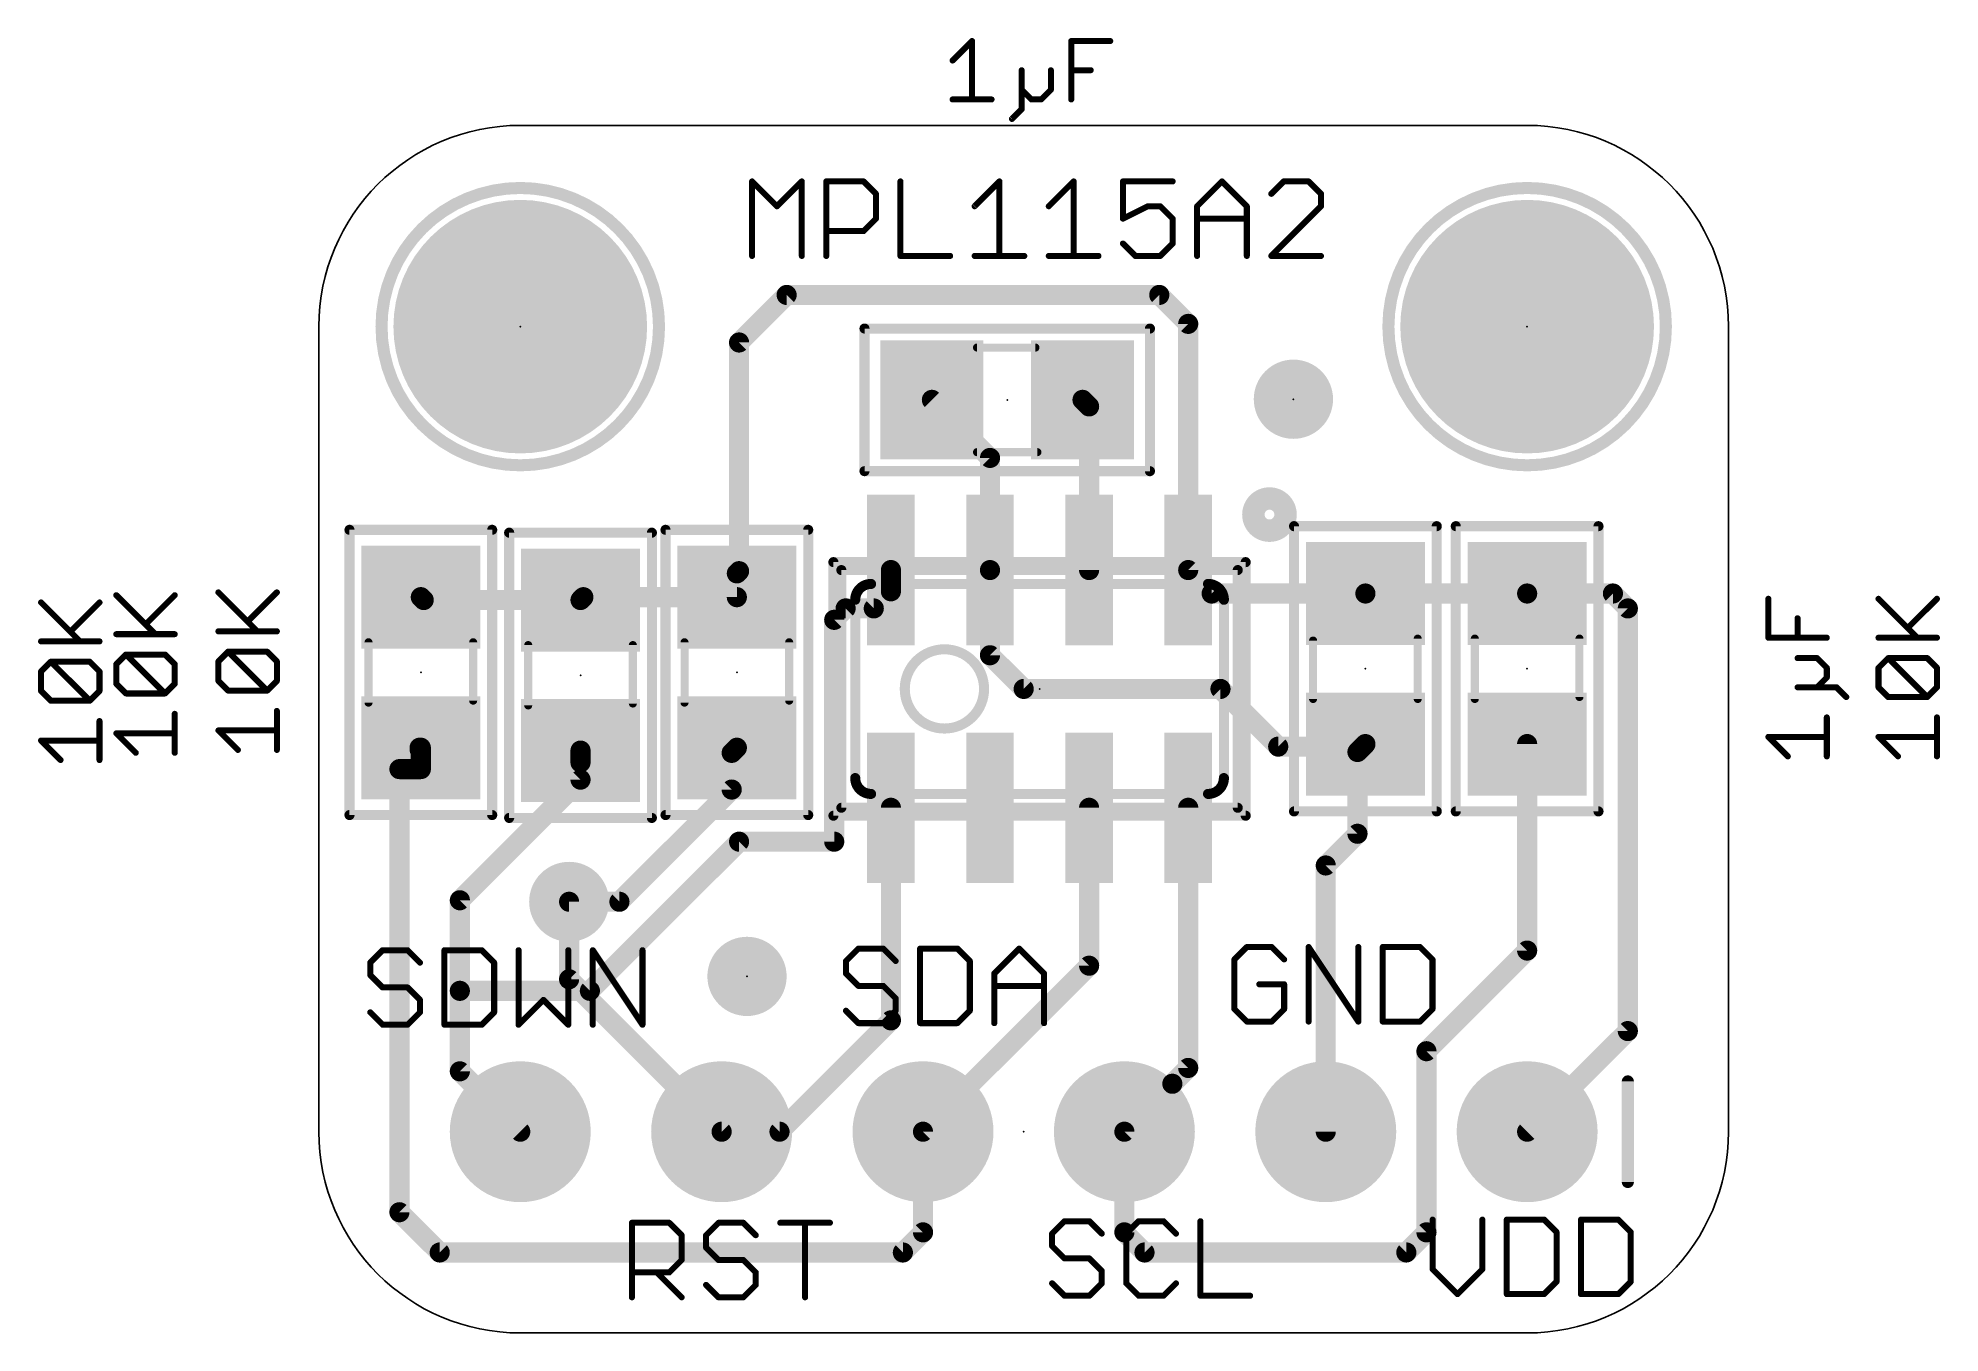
# Model space of a CAD drawing. Extents: x -3.5 to 20.4, y 0 to 16.3.
import ezdxf

# ---------------------------------------------------------------- set-up
doc = ezdxf.new("R2010")
doc.units = 0
for name, color, linetype in [('1', 12, 'CONTINUOUS'), ('16', 132, 'CONTINUOUS'), ('17', 110, 'CONTINUOUS'), ('18', 110, 'CONTINUOUS'), ('20', 53, 'CONTINUOUS'), ('21', 40, 'CONTINUOUS'), ('23', 53, 'CONTINUOUS'), ('27', 253, 'CONTINUOUS'), ('51', 253, 'CONTINUOUS')]:
    doc.layers.add(name, color=color, linetype=linetype)

# ---------------------------------------------------------------- blocks, each defined once
blk = doc.blocks.new('RECT')
blk.add_solid([(-0.5, -0.5), (0.5, -0.5), (-0.5, 0.5), (0.5, 0.5)])
blk = doc.blocks.new('PIE')
at = {"const_width": 0.5}
blk.add_lwpolyline([(0, -0.25, 1), (0, 0.25, 1), (0, -0.25)], format="xyb", dxfattribs=at)
blk = doc.blocks.new('ROUNDP')
at = {"const_width": 0.5}
blk.add_lwpolyline([(0, -0.25, 1), (0, 0.25, 1), (0, -0.25)], format="xyb", dxfattribs=at)
blk = doc.blocks.new('ROUNDV')
at = {"const_width": 0.5}
blk.add_lwpolyline([(0, -0.25, 1), (0, 0.25, 1), (0, -0.25)], format="xyb", dxfattribs=at)

msp = doc.modelspace()

# ---------------------------------------------------------------- linework, layer by layer
at = {"layer": '1'}
for points, const_width in [([(5.9, 13.1), (5.3, 12.5)], 0.254), ([(10.6, 13.1), (5.9, 13.1)], 0.254), ([(10.965, 12.735), (10.6, 13.1)], 0.254), ([(10.965, 9.628), (10.965, 12.735)], 0.254), ([(5.3, 12.5), (5.3, 9.614)], 0.254), ([(8.465, 11.043), (7.732, 11.776)], 0.254), ([(9.715, 11.693), (9.632, 11.776)], 0.254), ([(9.715, 9.628), (9.715, 11.693)], 0.254), ([(8.465, 9.628), (8.465, 11.043)], 0.254), ([(5.3, 9.614), (5.272, 9.586)], 0.254), ([(5.272, 9.586), (5.272, 9.286)], 0.254), ([(7.215, 9.36), (7.215, 9.628)], 0.254), ([(8.465, 8.553), (8.465, 9.628)], 0.254), ([(10.965, 9.628), (11.261, 9.332)], 0.254), ([(1.322, 9.25), (1.286, 9.286)], 0.254), ([(3.3, 9.25), (1.322, 9.25)], 0.254), ([(3.336, 9.286), (3.3, 9.25)], 0.254), ([(5.272, 9.286), (3.336, 9.286)], 0.254), ([(6.999, 9.144), (7.215, 9.36)], 0.254), ([(11.261, 9.332), (13.2, 9.332)], 0.254), ([(13.2, 9.332), (15.24, 9.332)], 0.254), ([(15.24, 9.332), (16.322, 9.332)], 0.254), ([(16.322, 9.332), (16.51, 9.144)], 0.254), ([(6.644, 9.144), (6.5, 9)], 0.254), ([(6.5, 9), (6.5, 6.2)], 0.254), ([(6.999, 9.144), (6.644, 9.144)], 0.254), ([(16.51, 9.144), (16.51, 3.81)], 0.254), ([(8.465, 8.553), (8.89, 8.128)], 0.254), ([(8.89, 8.128), (11.372, 8.128)], 0.254), ([(11.372, 8.128), (12.1, 7.4)], 0.254), ([(1.016, 7.416), (1.27, 7.416)], 0.4064), ([(1.27, 7.416), (1.27, 7.366)], 0.4064), ([(1.286, 7.386), (1.27, 7.386)], 0.254), ([(1.27, 7.386), (1.27, 7.366)], 0.254), ([(1.286, 7.116), (1.286, 7.386)], 0.254), ([(3.3, 7.2), (3.3, 7.35)], 0.254), ([(3.3, 6.983), (3.3, 7.35)], 0.254), ([(5.207, 7.321), (5.272, 7.386)], 0.254), ([(5.207, 6.858), (5.207, 7.321)], 0.254), ([(12.1, 7.4), (13.168, 7.4)], 0.254), ([(13.1, 7.332), (13.2, 7.432)], 0.254), ([(13.1, 6.3), (13.1, 7.332)], 0.254), ([(13.168, 7.4), (13.2, 7.432)], 0.254), ([(15.24, 7.432), (15.24, 4.826)], 0.254), ([(1.016, 1.524), (1.016, 7.116)], 0.254), ([(1.016, 7.116), (1.286, 7.116)], 0.254), ([(1.778, 5.461), (3.3, 6.983)], 0.254), ([(5.207, 6.858), (3.791, 5.442)], 0.254), ([(7.215, 6.628), (7.215, 3.945)], 0.254), ([(9.715, 6.628), (9.715, 4.635)], 0.254), ([(10.965, 6.628), (10.965, 3.345)], 0.254), ([(3.418, 4.318), (5.3, 6.2)], 0.254), ([(6.5, 6.2), (5.3, 6.2)], 0.254), ([(12.7, 5.9), (13.1, 6.3)], 0.254), ([(12.7, 2.54), (12.7, 5.9)], 0.254), ([(1.778, 4.318), (1.778, 5.461)], 0.254), ([(3.156, 5.442), (3.791, 5.442)], 0.254), ([(15.24, 4.826), (13.97, 3.556)], 0.254), ([(9.715, 4.635), (7.62, 2.54)], 0.254), ([(1.778, 3.302), (1.778, 4.318)], 0.254), ([(3.418, 4.318), (1.778, 4.318)], 0.254), ([(7.215, 3.945), (5.81, 2.54)], 0.254), ([(16.51, 3.81), (15.24, 2.54)], 0.254), ([(13.97, 3.556), (13.97, 1.27)], 0.254), ([(2.54, 2.54), (1.778, 3.302)], 0.254), ([(10.965, 3.345), (10.765, 3.145)], 0.254), ([(10.765, 3.145), (10.16, 2.54)], 0.254), ([(5.81, 2.54), (5.08, 2.54)], 0.254), ([(7.62, 2.54), (7.62, 1.27)], 0.254), ([(10.16, 1.27), (10.16, 2.54)], 0.254), ([(1.524, 1.016), (1.016, 1.524)], 0.254), ([(7.62, 1.27), (7.366, 1.016)], 0.254), ([(10.414, 1.016), (10.16, 1.27)], 0.254), ([(13.97, 1.27), (13.716, 1.016)], 0.254), ([(7.366, 1.016), (1.524, 1.016)], 0.254), ([(13.716, 1.016), (10.414, 1.016)], 0.254)]:
    msp.add_lwpolyline(points, dxfattribs=dict(at, const_width=const_width))
for points, const_width in [([(5.9, 13.1635, 1), (5.9, 13.0365)], 0.127), ([(5.9449, 13.0551, 1), (5.8551, 13.1449)], 0.127), ([(10.6449, 13.1449, 1), (10.5551, 13.0551)], 0.127), ([(10.6, 13.0365, 1), (10.6, 13.1635)], 0.127), ([(11.0285, 12.735, 1), (10.9015, 12.735)], 0.127), ([(10.9201, 12.6901, 1), (11.0099, 12.7799)], 0.127), ([(5.3635, 12.5, 1), (5.2365, 12.5)], 0.127), ([(5.2551, 12.5449, 1), (5.3449, 12.4551)], 0.127), ([(7.7769, 11.8209, 1), (7.6871, 11.7311)], 0.127), ([(9.6769, 11.8209, 1), (9.5871, 11.7311)], 0.127), ([(9.7785, 11.693, 1), (9.6515, 11.693)], 0.127), ([(9.6701, 11.6481, 1), (9.7599, 11.7379)], 0.127), ([(8.5285, 11.043, 1), (8.4015, 11.043)], 0.127), ([(8.4201, 10.9981, 1), (8.5099, 11.0879)], 0.127), ([(5.3355, 9.586, 1), (5.2085, 9.586)], 0.127), ([(5.2271, 9.6309, 1), (5.3169, 9.5411)], 0.127), ([(5.2365, 9.614, 1), (5.3635, 9.614)], 0.127), ([(5.3449, 9.5691, 1), (5.2551, 9.6589)], 0.127), ([(7.2785, 9.628, 1), (7.1515, 9.628)], 0.127), ([(8.5285, 9.628, 1), (8.4015, 9.628)], 0.127), ([(8.4015, 9.628, 1), (8.5285, 9.628)], 0.127), ([(9.6515, 9.628, 1), (9.7785, 9.628)], 0.127), ([(11.0099, 9.6729, 1), (10.9201, 9.5831)], 0.127), ([(10.9015, 9.628, 1), (11.0285, 9.628)], 0.127), ([(1.3309, 9.3309, 1), (1.2411, 9.2411)], 0.127), ([(1.322, 9.3135, 1), (1.322, 9.1865)], 0.127), ([(1.2771, 9.2051, 1), (1.3669, 9.2949)], 0.127), ([(3.2551, 9.2949, 1), (3.3449, 9.2051)], 0.127), ([(3.336, 9.3495, 1), (3.336, 9.2225)], 0.127), ([(3.3809, 9.2411, 1), (3.2911, 9.3309)], 0.127), ([(3.3, 9.1865, 1), (3.3, 9.3135)], 0.127), ([(5.272, 9.2225, 1), (5.272, 9.3495)], 0.127), ([(7.1515, 9.36, 1), (7.2785, 9.36)], 0.127), ([(7.2599, 9.3151, 1), (7.1701, 9.4049)], 0.127), ([(11.261, 9.3955, 1), (11.261, 9.2685)], 0.127), ([(11.2161, 9.2871, 1), (11.3059, 9.3769)], 0.127), ([(13.2, 9.3955, 1), (13.2, 9.2685)], 0.127), ([(13.2, 9.2685, 1), (13.2, 9.3955)], 0.127), ([(15.24, 9.3955, 1), (15.24, 9.2685)], 0.127), ([(15.24, 9.2685, 1), (15.24, 9.3955)], 0.127), ([(16.3669, 9.3769, 1), (16.2771, 9.2871)], 0.127), ([(16.322, 9.2685, 1), (16.322, 9.3955)], 0.127), ([(5.2085, 9.286, 1), (5.3355, 9.286)], 0.127), ([(6.5635, 9, 1), (6.4365, 9)], 0.127), ([(6.644, 9.2075, 1), (6.644, 9.0805)], 0.127), ([(6.6889, 9.0991, 1), (6.5991, 9.1889)], 0.127), ([(6.9541, 9.1889, 1), (7.0439, 9.0991)], 0.127), ([(6.999, 9.0805, 1), (6.999, 9.2075)], 0.127), ([(16.5735, 9.144, 1), (16.4465, 9.144)], 0.127), ([(16.4651, 9.0991, 1), (16.5549, 9.1889)], 0.127), ([(6.4551, 9.0449, 1), (6.5449, 8.9551)], 0.127), ([(8.5099, 8.5979, 1), (8.4201, 8.5081)], 0.127), ([(8.4015, 8.553, 1), (8.5285, 8.553)], 0.127), ([(8.89, 8.1915, 1), (8.89, 8.0645)], 0.127), ([(8.8451, 8.0831, 1), (8.9349, 8.1729)], 0.127), ([(11.4169, 8.1729, 1), (11.3271, 8.0831)], 0.127), ([(11.372, 8.0645, 1), (11.372, 8.1915)], 0.127), ([(1.016, 7.5176, 1), (1.016, 7.3144)], 0.2032), ([(1.3716, 7.416, 1), (1.1684, 7.416)], 0.2032), ([(1.1684, 7.366, 1), (1.3716, 7.366)], 0.2032), ([(1.27, 7.4495, 1), (1.27, 7.3225)], 0.127), ([(1.3335, 7.386, 1), (1.2065, 7.386)], 0.127), ([(1.3495, 7.386, 1), (1.2225, 7.386)], 0.127), ([(1.27, 7.3144, 1), (1.27, 7.5176)], 0.2032), ([(1.286, 7.3225, 1), (1.286, 7.4495)], 0.127), ([(3.3635, 7.35, 1), (3.2365, 7.35)], 0.127), ([(3.3635, 7.35, 1), (3.2365, 7.35)], 0.127), ([(5.2705, 7.321, 1), (5.1435, 7.321)], 0.127), ([(5.3169, 7.3411, 1), (5.2271, 7.4309)], 0.127), ([(12.1, 7.4635, 1), (12.1, 7.3365)], 0.127), ([(12.0551, 7.3551, 1), (12.1449, 7.4449)], 0.127), ([(13.1635, 7.332, 1), (13.0365, 7.332)], 0.127), ([(13.0551, 7.3769, 1), (13.1449, 7.2871)], 0.127), ([(13.1231, 7.4449, 1), (13.2129, 7.3551)], 0.127), ([(13.2449, 7.3871, 1), (13.1551, 7.4769)], 0.127), ([(13.2449, 7.3871, 1), (13.1551, 7.4769)], 0.127), ([(13.168, 7.3365, 1), (13.168, 7.4635)], 0.127), ([(15.3035, 7.432, 1), (15.1765, 7.432)], 0.127), ([(1.0795, 7.116, 1), (0.9525, 7.116)], 0.127), ([(1.016, 7.1795, 1), (1.016, 7.0525)], 0.127), ([(1.2065, 7.366, 1), (1.3335, 7.366)], 0.127), ([(1.286, 7.0525, 1), (1.286, 7.1795)], 0.127), ([(3.2365, 7.2, 1), (3.3635, 7.2)], 0.127), ([(5.1621, 7.3659, 1), (5.2519, 7.2761)], 0.127), ([(1.2225, 7.116, 1), (1.3495, 7.116)], 0.127), ([(3.2365, 6.983, 1), (3.3635, 6.983)], 0.127), ([(3.3449, 6.9381, 1), (3.2551, 7.0279)], 0.127), ([(5.2519, 6.8131, 1), (5.1621, 6.9029)], 0.127), ([(5.1435, 6.858, 1), (5.2705, 6.858)], 0.127), ([(7.2785, 6.628, 1), (7.1515, 6.628)], 0.127), ([(9.7785, 6.628, 1), (9.6515, 6.628)], 0.127), ([(11.0285, 6.628, 1), (10.9015, 6.628)], 0.127), ([(5.3, 6.2635, 1), (5.3, 6.1365)], 0.127), ([(5.3449, 6.1551, 1), (5.2551, 6.2449)], 0.127), ([(6.4365, 6.2, 1), (6.5635, 6.2)], 0.127), ([(6.5, 6.1365, 1), (6.5, 6.2635)], 0.127), ([(13.0365, 6.3, 1), (13.1635, 6.3)], 0.127), ([(13.1449, 6.2551, 1), (13.0551, 6.3449)], 0.127), ([(12.7635, 5.9, 1), (12.6365, 5.9)], 0.127), ([(12.6551, 5.9449, 1), (12.7449, 5.8551)], 0.127), ([(1.8415, 5.461, 1), (1.7145, 5.461)], 0.127), ([(1.7331, 5.5059, 1), (1.8229, 5.4161)], 0.127), ([(3.156, 5.5055, 1), (3.156, 5.3785)], 0.127), ([(3.7461, 5.4869, 1), (3.8359, 5.3971)], 0.127), ([(3.791, 5.3785, 1), (3.791, 5.5055)], 0.127), ([(15.1765, 4.826, 1), (15.3035, 4.826)], 0.127), ([(15.2849, 4.7811, 1), (15.1951, 4.8709)], 0.127), ([(9.6515, 4.635, 1), (9.7785, 4.635)], 0.127), ([(9.7599, 4.5901, 1), (9.6701, 4.6799)], 0.127), ([(1.8415, 4.318, 1), (1.7145, 4.318)], 0.127), ([(1.778, 4.3815, 1), (1.778, 4.2545)], 0.127), ([(1.7145, 4.318, 1), (1.8415, 4.318)], 0.127), ([(3.3731, 4.3629, 1), (3.4629, 4.2731)], 0.127), ([(3.418, 4.2545, 1), (3.418, 4.3815)], 0.127), ([(7.1515, 3.945, 1), (7.2785, 3.945)], 0.127), ([(7.2599, 3.9001, 1), (7.1701, 3.9899)], 0.127), ([(16.4465, 3.81, 1), (16.5735, 3.81)], 0.127), ([(16.5549, 3.7651, 1), (16.4651, 3.8549)], 0.127), ([(14.0335, 3.556, 1), (13.9065, 3.556)], 0.127), ([(13.9251, 3.6009, 1), (14.0149, 3.5111)], 0.127), ([(1.8229, 3.3469, 1), (1.7331, 3.2571)], 0.127), ([(1.7145, 3.302, 1), (1.8415, 3.302)], 0.127), ([(10.9015, 3.345, 1), (11.0285, 3.345)], 0.127), ([(11.0099, 3.3001, 1), (10.9201, 3.3899)], 0.127), ([(10.7201, 3.1899, 1), (10.8099, 3.1001)], 0.127), ([(10.8099, 3.1001, 1), (10.7201, 3.1899)], 0.127), ([(2.4951, 2.4951, 1), (2.5849, 2.5849)], 0.127), ([(5.08, 2.6035, 1), (5.08, 2.4765)], 0.127), ([(5.7651, 2.5849, 1), (5.8549, 2.4951)], 0.127), ([(5.81, 2.4765, 1), (5.81, 2.6035)], 0.127), ([(7.6835, 2.54, 1), (7.5565, 2.54)], 0.127), ([(7.5751, 2.5849, 1), (7.6649, 2.4951)], 0.127), ([(10.2235, 2.54, 1), (10.0965, 2.54)], 0.127), ([(10.1151, 2.5849, 1), (10.2049, 2.4951)], 0.127), ([(15.1951, 2.5849, 1), (15.2849, 2.4951)], 0.127), ([(12.6365, 2.54, 1), (12.7635, 2.54)], 0.127), ([(1.0609, 1.5689, 1), (0.9711, 1.4791)], 0.127), ([(0.9525, 1.524, 1), (1.0795, 1.524)], 0.127), ([(7.5565, 1.27, 1), (7.6835, 1.27)], 0.127), ([(7.6649, 1.2251, 1), (7.5751, 1.3149)], 0.127), ([(10.2049, 1.3149, 1), (10.1151, 1.2251)], 0.127), ([(10.0965, 1.27, 1), (10.2235, 1.27)], 0.127), ([(13.9065, 1.27, 1), (14.0335, 1.27)], 0.127), ([(14.0149, 1.2251, 1), (13.9251, 1.3149)], 0.127), ([(1.524, 1.0795, 1), (1.524, 0.9525)], 0.127), ([(1.4791, 0.9711, 1), (1.5689, 1.0609)], 0.127), ([(7.3211, 1.0609, 1), (7.4109, 0.9711)], 0.127), ([(7.366, 0.9525, 1), (7.366, 1.0795)], 0.127), ([(10.414, 1.0795, 1), (10.414, 0.9525)], 0.127), ([(10.3691, 0.9711, 1), (10.4589, 1.0609)], 0.127), ([(13.6711, 1.0609, 1), (13.7609, 0.9711)], 0.127), ([(13.716, 0.9525, 1), (13.716, 1.0795)], 0.127)]:
    msp.add_lwpolyline(points, format="xyb", dxfattribs=dict(at, const_width=const_width))
at = {"layer": '16', "const_width": 0.254}
for points in [[(3.156, 4.464), (3.156, 5.442)], [(5.08, 2.54), (3.156, 4.464)]]:
    msp.add_lwpolyline(points, dxfattribs=at)
at = {"layer": '16', "const_width": 0.127}
for points in [[(3.2195, 5.442, 1), (3.0925, 5.442)], [(3.2009, 4.5089, 1), (3.1111, 4.4191)], [(3.0925, 4.464, 1), (3.2195, 4.464)], [(5.0351, 2.4951, 1), (5.1249, 2.5849)]]:
    msp.add_lwpolyline(points, format="xyb", dxfattribs=at)
at = {"layer": '20'}
for p, q in [((2.54, 15.24), (15.24, 15.24)), ((0, 2.54), (0, 12.7)), ((17.78, 12.7), (17.78, 2.54)), ((15.24, 0), (2.54, 0))]:
    msp.add_line(p, q, dxfattribs=at)
for centre, start, end in [((2.54, 12.7), 90, 180), ((15.24, 12.7), 0, 90), ((2.54, 2.54), 180, 270), ((15.24, 2.54), 270, 0)]:
    msp.add_arc(centre, 2.54, start, end, dxfattribs=at)
at = {"layer": '21'}
for points, const_width in [([(2.54, 10.95, 1), (2.54, 14.45, 1), (2.54, 10.95)], 0.1524), ([(5.4776, 14.5462, 1), (5.4506, 14.5192)], 0.0381), ([(5.4832, 14.5327, 1), (5.4451, 14.5327)], 0.0381), ([(6.1102, 14.5327, 1), (6.0721, 14.5327)], 0.0381), ([(6.1046, 14.5192, 1), (6.0777, 14.5462)], 0.0381), ([(6.3996, 14.5518, 1), (6.3996, 14.5137)], 0.0381), ([(6.4187, 14.5327, 1), (6.3806, 14.5327)], 0.0381), ([(6.8834, 14.5462, 1), (6.8564, 14.5192)], 0.0381), ([(6.8699, 14.5137, 1), (6.8699, 14.5518)], 0.0381), ([(7.0457, 14.3759, 1), (7.0076, 14.3759)], 0.0381), ([(7.0132, 14.3625, 1), (7.0402, 14.3894)], 0.0381), ([(7.3542, 14.5327, 1), (7.3161, 14.5327)], 0.0381), ([(8.6032, 14.5327, 1), (8.5651, 14.5327)], 0.0381), ([(8.5977, 14.5192, 1), (8.5707, 14.5462)], 0.0381), ([(9.5388, 14.5327, 1), (9.5007, 14.5327)], 0.0381), ([(9.5332, 14.5192, 1), (9.5062, 14.5462)], 0.0381), ([(10.1417, 14.5518, 1), (10.1417, 14.5137)], 0.0381), ([(10.1607, 14.5327, 1), (10.1226, 14.5327)], 0.0381), ([(10.7688, 14.5137, 1), (10.7688, 14.5518)], 0.0381), ([(11.4042, 14.5462, 1), (11.3773, 14.5192)], 0.0381), ([(11.4042, 14.5192, 1), (11.3773, 14.5462)], 0.0381), ([(11.9993, 14.3894, 1), (12.0262, 14.3625)], 0.0381), ([(12.1695, 14.5518, 1), (12.1695, 14.5137)], 0.0381), ([(12.183, 14.5192, 1), (12.156, 14.5462)], 0.0381), ([(12.4965, 14.5462, 1), (12.4696, 14.5192)], 0.0381), ([(12.483, 14.5137, 1), (12.483, 14.5518)], 0.0381), ([(12.6589, 14.3759, 1), (12.6208, 14.3759)], 0.0381), ([(12.6263, 14.3625, 1), (12.6533, 14.3894)], 0.0381), ([(15.24, 10.95, 1), (15.24, 14.45, 1), (15.24, 10.95)], 0.1524), ([(5.7642, 14.2326, 1), (5.7911, 14.2057)], 0.0381), ([(5.7642, 14.2057, 1), (5.7911, 14.2326)], 0.0381), ([(8.2572, 14.2326, 1), (8.2841, 14.2057)], 0.0381), ([(9.1927, 14.2326, 1), (9.2196, 14.2057)], 0.0381), ([(10.4552, 14.2382, 1), (10.4552, 14.2001)], 0.0381), ([(10.4637, 14.2021, 1), (10.4467, 14.2362)], 0.0381), ([(10.6255, 14.2326, 1), (10.5985, 14.2057)], 0.0381), ([(10.612, 14.2001, 1), (10.612, 14.2382)], 0.0381), ([(11.0963, 14.2192, 1), (11.0582, 14.2192)], 0.0381), ([(11.0637, 14.2326, 1), (11.0907, 14.2057)], 0.0381), ([(11.7233, 14.2192, 1), (11.6852, 14.2192)], 0.0381), ([(11.6908, 14.2057, 1), (11.7178, 14.2326)], 0.0381), ([(12.6208, 14.2192, 1), (12.6589, 14.2192)], 0.0381), ([(12.6533, 14.2057, 1), (12.6263, 14.2326)], 0.0381), ([(6.3996, 13.9247, 1), (6.3996, 13.8866)], 0.0381), ([(6.8564, 13.9191, 1), (6.8834, 13.8922)], 0.0381), ([(6.8699, 13.8866, 1), (6.8699, 13.9247)], 0.0381), ([(7.0076, 14.0624, 1), (7.0457, 14.0624)], 0.0381), ([(7.0402, 14.0489, 1), (7.0132, 14.0759)], 0.0381), ([(10.1332, 14.0794, 1), (10.1502, 14.0454)], 0.0381), ([(10.1226, 14.0624, 1), (10.1607, 14.0624)], 0.0381), ([(10.7878, 14.0624, 1), (10.7497, 14.0624)], 0.0381), ([(10.7553, 14.0489, 1), (10.7822, 14.0759)], 0.0381), ([(11.0772, 14.0815, 1), (11.0772, 14.0434)], 0.0381), ([(11.7043, 14.0434, 1), (11.7043, 14.0815)], 0.0381), ([(10.1552, 13.7623, 1), (10.1282, 13.7354)], 0.0381), ([(10.7497, 13.7489, 1), (10.7878, 13.7489)], 0.0381), ([(10.7822, 13.7354, 1), (10.7553, 13.7623)], 0.0381), ([(5.4451, 13.5921, 1), (5.4832, 13.5921)], 0.0381), ([(6.0721, 13.5921, 1), (6.1102, 13.5921)], 0.0381), ([(6.3806, 13.5921, 1), (6.4187, 13.5921)], 0.0381), ([(7.3351, 13.6112, 1), (7.3351, 13.5731)], 0.0381), ([(7.3161, 13.5921, 1), (7.3542, 13.5921)], 0.0381), ([(7.9622, 13.5731, 1), (7.9622, 13.6112)], 0.0381), ([(8.2707, 13.6112, 1), (8.2707, 13.5731)], 0.0381), ([(8.5651, 13.5921, 1), (8.6032, 13.5921)], 0.0381), ([(8.8977, 13.5731, 1), (8.8977, 13.6112)], 0.0381), ([(9.2062, 13.6112, 1), (9.2062, 13.5731)], 0.0381), ([(9.5007, 13.5921, 1), (9.5388, 13.5921)], 0.0381), ([(9.8332, 13.5731, 1), (9.8332, 13.6112)], 0.0381), ([(10.2985, 13.6112, 1), (10.2985, 13.5731)], 0.0381), ([(10.285, 13.5786, 1), (10.3119, 13.6056)], 0.0381), ([(10.5985, 13.6056, 1), (10.6255, 13.5786)], 0.0381), ([(10.612, 13.5731, 1), (10.612, 13.6112)], 0.0381), ([(11.0582, 13.5921, 1), (11.0963, 13.5921)], 0.0381), ([(11.6852, 13.5921, 1), (11.7233, 13.5921)], 0.0381), ([(12.0127, 13.6112, 1), (12.0127, 13.5731)], 0.0381), ([(11.9993, 13.6056, 1), (12.0262, 13.5786)], 0.0381), ([(12.6398, 13.5731, 1), (12.6398, 13.6112)], 0.0381), ([(6.882, 12.7078, 1), (6.882, 12.6442)], 0.0635), ([(6.9138, 12.676, 1), (6.8503, 12.676)], 0.0635), ([(10.5138, 12.676, 1), (10.4503, 12.676)], 0.0635), ([(10.482, 12.6442, 1), (10.482, 12.7078)], 0.0635), ([(6.882, 10.9078, 1), (6.882, 10.8443)], 0.0635), ([(6.8503, 10.876, 1), (6.9138, 10.876)], 0.0635), ([(10.4503, 10.876, 1), (10.5138, 10.876)], 0.0635), ([(10.482, 10.8443, 1), (10.482, 10.9078)], 0.0635), ([(11.99, 10.1866, 1), (11.99, 10.4694, 1), (11.99, 10.1866)], 0.4064), ([(0.386, 10.1678, 1), (0.386, 10.1043)], 0.0635), ([(0.4178, 10.136, 1), (0.3543, 10.136)], 0.0635), ([(2.2178, 10.136, 1), (2.1542, 10.136)], 0.0635), ([(2.186, 10.1043, 1), (2.186, 10.1678)], 0.0635), ([(2.4, 10.1318, 1), (2.4, 10.0682)], 0.0635), ([(2.4318, 10.1, 1), (2.3682, 10.1)], 0.0635), ([(4.2317, 10.1, 1), (4.1683, 10.1)], 0.0635), ([(4.2, 10.0682, 1), (4.2, 10.1318)], 0.0635), ([(4.372, 10.1678, 1), (4.372, 10.1043)], 0.0635), ([(4.4037, 10.136, 1), (4.3403, 10.136)], 0.0635), ([(6.2038, 10.136, 1), (6.1403, 10.136)], 0.0635), ([(6.172, 10.1043, 1), (6.172, 10.1678)], 0.0635), ([(12.3, 10.2138, 1), (12.3, 10.1502)], 0.0635), ([(12.3318, 10.182, 1), (12.2683, 10.182)], 0.0635), ([(14.1318, 10.182, 1), (14.0683, 10.182)], 0.0635), ([(14.1, 10.1502, 1), (14.1, 10.2138)], 0.0635), ([(14.34, 10.2138, 1), (14.34, 10.1502)], 0.0635), ([(14.3718, 10.182, 1), (14.3082, 10.182)], 0.0635), ([(16.1717, 10.182, 1), (16.1083, 10.182)], 0.0635), ([(16.14, 10.1502, 1), (16.14, 10.2138)], 0.0635), ([(6.49, 9.7598, 1), (6.49, 9.6962)], 0.0635), ([(6.5217, 9.728, 1), (6.4583, 9.728)], 0.0635), ([(11.7218, 9.728, 1), (11.6583, 9.728)], 0.0635), ([(11.69, 9.6962, 1), (11.69, 9.7598)], 0.0635), ([(0.386, 6.5678, 1), (0.386, 6.5043)], 0.0635), ([(0.3543, 6.536, 1), (0.4178, 6.536)], 0.0635), ([(2.1542, 6.536, 1), (2.2178, 6.536)], 0.0635), ([(2.186, 6.5043, 1), (2.186, 6.5678)], 0.0635), ([(2.3682, 6.5, 1), (2.4318, 6.5)], 0.0635), ([(2.4, 6.5317, 1), (2.4, 6.4683)], 0.0635), ([(4.1683, 6.5, 1), (4.2317, 6.5)], 0.0635), ([(4.2, 6.4683, 1), (4.2, 6.5317)], 0.0635), ([(4.372, 6.5678, 1), (4.372, 6.5043)], 0.0635), ([(4.3403, 6.536, 1), (4.4037, 6.536)], 0.0635), ([(6.1403, 6.536, 1), (6.2038, 6.536)], 0.0635), ([(6.172, 6.5043, 1), (6.172, 6.5678)], 0.0635), ([(6.49, 6.5598, 1), (6.49, 6.4963)], 0.0635), ([(6.4583, 6.528, 1), (6.5217, 6.528)], 0.0635), ([(11.6583, 6.528, 1), (11.7218, 6.528)], 0.0635), ([(11.69, 6.4963, 1), (11.69, 6.5598)], 0.0635), ([(12.3, 6.6138, 1), (12.3, 6.5503)], 0.0635), ([(12.2683, 6.582, 1), (12.3318, 6.582)], 0.0635), ([(14.0683, 6.582, 1), (14.1318, 6.582)], 0.0635), ([(14.1, 6.5503, 1), (14.1, 6.6138)], 0.0635), ([(14.3082, 6.582, 1), (14.3718, 6.582)], 0.0635), ([(14.34, 6.6138, 1), (14.34, 6.5503)], 0.0635), ([(16.1083, 6.582, 1), (16.1717, 6.582)], 0.0635), ([(16.14, 6.5503, 1), (16.14, 6.6138)], 0.0635), ([(0.8049, 4.8498, 1), (0.8049, 4.8117)], 0.0381), ([(0.8183, 4.8172, 1), (0.7914, 4.8442)], 0.0381), ([(1.1319, 4.8442, 1), (1.1049, 4.8172)], 0.0381), ([(1.1184, 4.8117, 1), (1.1184, 4.8498)], 0.0381), ([(1.5836, 4.8498, 1), (1.5836, 4.8117)], 0.0381), ([(1.6027, 4.8307, 1), (1.5646, 4.8307)], 0.0381), ([(2.0674, 4.8442, 1), (2.0404, 4.8172)], 0.0381), ([(2.0539, 4.8117, 1), (2.0539, 4.8498)], 0.0381), ([(2.5382, 4.8307, 1), (2.5001, 4.8307)], 0.0381), ([(3.1653, 4.8307, 1), (3.1272, 4.8307)], 0.0381), ([(3.4737, 4.8307, 1), (3.4356, 4.8307)], 0.0381), ([(3.4705, 4.8413, 1), (3.4388, 4.8201)], 0.0381), ([(4.1008, 4.8307, 1), (4.0627, 4.8307)], 0.0381), ([(6.8049, 4.8698, 1), (6.8049, 4.8317)], 0.0381), ([(6.8183, 4.8372, 1), (6.7914, 4.8642)], 0.0381), ([(7.1319, 4.8642, 1), (7.1049, 4.8372)], 0.0381), ([(7.1184, 4.8317, 1), (7.1184, 4.8698)], 0.0381), ([(7.5836, 4.8698, 1), (7.5836, 4.8317)], 0.0381), ([(7.6027, 4.8507, 1), (7.5646, 4.8507)], 0.0381), ([(8.0674, 4.8642, 1), (8.0404, 4.8372)], 0.0381), ([(8.0539, 4.8317, 1), (8.0539, 4.8698)], 0.0381), ([(8.8461, 4.8642, 1), (8.8192, 4.8372)], 0.0381), ([(8.8461, 4.8372, 1), (8.8192, 4.8642)], 0.0381), ([(11.7049, 4.8898, 1), (11.7049, 4.8517)], 0.0381), ([(11.7183, 4.8572, 1), (11.6914, 4.8842)], 0.0381), ([(12.0319, 4.8842, 1), (12.0049, 4.8572)], 0.0381), ([(12.0184, 4.8517, 1), (12.0184, 4.8898)], 0.0381), ([(12.4995, 4.8813, 1), (12.4678, 4.8601)], 0.0381), ([(12.5027, 4.8707, 1), (12.4646, 4.8707)], 0.0381), ([(13.1297, 4.8707, 1), (13.0916, 4.8707)], 0.0381), ([(13.4191, 4.8898, 1), (13.4191, 4.8517)], 0.0381), ([(13.4382, 4.8707, 1), (13.4001, 4.8707)], 0.0381), ([(13.9029, 4.8842, 1), (13.876, 4.8572)], 0.0381), ([(13.8894, 4.8517, 1), (13.8894, 4.8898)], 0.0381), ([(0.6672, 4.6739, 1), (0.629, 4.6739)], 0.0381), ([(0.6346, 4.6874, 1), (0.6616, 4.6605)], 0.0381), ([(1.2617, 4.6605, 1), (1.2886, 4.6874)], 0.0381), ([(2.2297, 4.6739, 1), (2.1916, 4.6739)], 0.0381), ([(2.1972, 4.6605, 1), (2.2242, 4.6874)], 0.0381), ([(6.6346, 4.7074, 1), (6.6616, 4.6805)], 0.0381), ([(6.6616, 4.5506, 1), (6.6346, 4.5237)], 0.0381), ([(6.6672, 4.6939, 1), (6.6291, 4.6939)], 0.0381), ([(7.2617, 4.6805, 1), (7.2886, 4.7074)], 0.0381), ([(8.2297, 4.6939, 1), (8.1916, 4.6939)], 0.0381), ([(8.1972, 4.6805, 1), (8.2242, 4.7074)], 0.0381), ([(8.5382, 4.5372, 1), (8.5001, 4.5372)], 0.0381), ([(8.5057, 4.5506, 1), (8.5326, 4.5237)], 0.0381), ([(9.1653, 4.5372, 1), (9.1272, 4.5372)], 0.0381), ([(9.1327, 4.5237, 1), (9.1597, 4.5506)], 0.0381), ([(11.5671, 4.7139, 1), (11.529, 4.7139)], 0.0381), ([(11.5346, 4.7274, 1), (11.5616, 4.7005)], 0.0381), ([(12.1617, 4.7005, 1), (12.1886, 4.7274)], 0.0381), ([(14.0653, 4.7139, 1), (14.0272, 4.7139)], 0.0381), ([(14.0327, 4.7005, 1), (14.0597, 4.7274)], 0.0381), ([(0.629, 4.5172, 1), (0.6672, 4.5172)], 0.0381), ([(0.6616, 4.5306, 1), (0.6346, 4.5037)], 0.0381), ([(0.8049, 4.3795, 1), (0.8049, 4.3414)], 0.0381), ([(0.7914, 4.3469, 1), (0.8183, 4.3739)], 0.0381), ([(1.1319, 4.3739, 1), (1.1049, 4.3469)], 0.0381), ([(1.1184, 4.3414, 1), (1.1184, 4.3795)], 0.0381), ([(6.6291, 4.5372, 1), (6.6672, 4.5372)], 0.0381), ([(6.8049, 4.3994, 1), (6.8049, 4.3613)], 0.0381), ([(6.7914, 4.3669, 1), (6.8183, 4.3939)], 0.0381), ([(7.1319, 4.3939, 1), (7.1049, 4.3669)], 0.0381), ([(7.1184, 4.3613, 1), (7.1184, 4.3994)], 0.0381), ([(8.5191, 4.3994, 1), (8.5191, 4.3613)], 0.0381), ([(9.1462, 4.3613, 1), (9.1462, 4.3994)], 0.0381), ([(11.8616, 4.4195, 1), (11.8616, 4.3814)], 0.0381), ([(12.1942, 4.4004, 1), (12.1561, 4.4004)], 0.0381), ([(12.1752, 4.3814, 1), (12.1752, 4.4195)], 0.0381), ([(0.6616, 4.0603, 1), (0.6346, 4.0334)], 0.0381), ([(1.2942, 4.2036, 1), (1.2561, 4.2036)], 0.0381), ([(1.2617, 4.1902, 1), (1.2886, 4.2171)], 0.0381), ([(1.2886, 4.0334, 1), (1.2617, 4.0603)], 0.0381), ([(2.2242, 4.0334, 1), (2.1972, 4.0603)], 0.0381), ([(2.8461, 4.2171, 1), (2.8192, 4.1902)], 0.0381), ([(2.8461, 4.1902, 1), (2.8192, 4.2171)], 0.0381), ([(6.6616, 4.0803, 1), (6.6346, 4.0534)], 0.0381), ([(7.2942, 4.2236, 1), (7.2561, 4.2236)], 0.0381), ([(7.2561, 4.0669, 1), (7.2942, 4.0669)], 0.0381), ([(7.2617, 4.2102, 1), (7.2886, 4.2371)], 0.0381), ([(7.2886, 4.0534, 1), (7.2617, 4.0803)], 0.0381), ([(8.1916, 4.0669, 1), (8.2297, 4.0669)], 0.0381), ([(8.2242, 4.0534, 1), (8.1972, 4.0803)], 0.0381), ([(11.529, 4.0869, 1), (11.5671, 4.0869)], 0.0381), ([(11.5616, 4.1003, 1), (11.5346, 4.0734)], 0.0381), ([(12.1561, 4.0869, 1), (12.1942, 4.0869)], 0.0381), ([(12.1886, 4.0734, 1), (12.1617, 4.1003)], 0.0381), ([(14.0272, 4.0869, 1), (14.0653, 4.0869)], 0.0381), ([(14.0597, 4.0734, 1), (14.0327, 4.1003)], 0.0381), ([(0.8049, 3.9092, 1), (0.8049, 3.8711)], 0.0381), ([(0.7914, 3.8766, 1), (0.8183, 3.9036)], 0.0381), ([(1.1049, 3.9036, 1), (1.1319, 3.8766)], 0.0381), ([(1.1184, 3.8711, 1), (1.1184, 3.9092)], 0.0381), ([(1.2561, 4.0469, 1), (1.2942, 4.0469)], 0.0381), ([(1.5836, 3.9092, 1), (1.5836, 3.8711)], 0.0381), ([(1.5646, 3.8901, 1), (1.6027, 3.8901)], 0.0381), ([(2.0404, 3.9036, 1), (2.0674, 3.8766)], 0.0381), ([(2.0539, 3.8711, 1), (2.0539, 3.9092)], 0.0381), ([(2.1916, 4.0469, 1), (2.2297, 4.0469)], 0.0381), ([(2.5057, 3.9036, 1), (2.5326, 3.8766)], 0.0381), ([(2.5001, 3.8901, 1), (2.5382, 3.8901)], 0.0381), ([(3.1272, 3.8901, 1), (3.1653, 3.8901)], 0.0381), ([(3.1327, 3.8766, 1), (3.1597, 3.9036)], 0.0381), ([(3.4356, 3.8901, 1), (3.4737, 3.8901)], 0.0381), ([(4.0627, 3.8901, 1), (4.1008, 3.8901)], 0.0381), ([(4.0659, 3.8795, 1), (4.0976, 3.9007)], 0.0381), ([(6.8049, 3.9292, 1), (6.8049, 3.8911)], 0.0381), ([(6.7914, 3.8966, 1), (6.8183, 3.9236)], 0.0381), ([(7.1049, 3.9236, 1), (7.1319, 3.8966)], 0.0381), ([(7.1184, 3.8911, 1), (7.1184, 3.9292)], 0.0381), ([(7.5836, 3.9292, 1), (7.5836, 3.8911)], 0.0381), ([(7.5646, 3.9101, 1), (7.6027, 3.9101)], 0.0381), ([(8.0404, 3.9236, 1), (8.0674, 3.8966)], 0.0381), ([(8.0539, 3.8911, 1), (8.0539, 3.9292)], 0.0381), ([(8.5001, 3.9101, 1), (8.5382, 3.9101)], 0.0381), ([(9.1272, 3.9101, 1), (9.1653, 3.9101)], 0.0381), ([(11.7049, 3.9492, 1), (11.7049, 3.9111)], 0.0381), ([(11.6914, 3.9166, 1), (11.7183, 3.9436)], 0.0381), ([(12.0049, 3.9436, 1), (12.0319, 3.9166)], 0.0381), ([(12.0184, 3.9111, 1), (12.0184, 3.9492)], 0.0381), ([(12.4646, 3.9301, 1), (12.5027, 3.9301)], 0.0381), ([(13.0916, 3.9301, 1), (13.1297, 3.9301)], 0.0381), ([(13.0948, 3.9195, 1), (13.1265, 3.9407)], 0.0381), ([(13.4191, 3.9492, 1), (13.4191, 3.9111)], 0.0381), ([(13.4001, 3.9301, 1), (13.4382, 3.9301)], 0.0381), ([(13.876, 3.9436, 1), (13.9029, 3.9166)], 0.0381), ([(13.8894, 3.9111, 1), (13.8894, 3.9492)], 0.0381), ([(9.4049, 1.4298, 1), (9.4049, 1.3917)], 0.0381), ([(9.4183, 1.3972, 1), (9.3914, 1.4242)], 0.0381), ([(9.7319, 1.4242, 1), (9.7049, 1.3972)], 0.0381), ([(9.7184, 1.3917, 1), (9.7184, 1.4298)], 0.0381), ([(10.3404, 1.4298, 1), (10.3404, 1.3917)], 0.0381), ([(10.3539, 1.3972, 1), (10.3269, 1.4242)], 0.0381), ([(10.6674, 1.4242, 1), (10.6404, 1.3972)], 0.0381), ([(10.6539, 1.3917, 1), (10.6539, 1.4298)], 0.0381), ([(11.1382, 1.4107, 1), (11.1001, 1.4107)], 0.0381), ([(14.0671, 1.4307, 1), (14.029, 1.4307)], 0.0381), ([(14.6942, 1.4307, 1), (14.6561, 1.4307)], 0.0381), ([(14.9836, 1.4498, 1), (14.9836, 1.4117)], 0.0381), ([(15.0027, 1.4307, 1), (14.9646, 1.4307)], 0.0381), ([(15.4674, 1.4442, 1), (15.4404, 1.4172)], 0.0381), ([(15.4539, 1.4117, 1), (15.4539, 1.4498)], 0.0381), ([(15.9191, 1.4498, 1), (15.9191, 1.4117)], 0.0381), ([(15.9382, 1.4307, 1), (15.9001, 1.4307)], 0.0381), ([(16.4029, 1.4442, 1), (16.376, 1.4172)], 0.0381), ([(16.3894, 1.4117, 1), (16.3894, 1.4498)], 0.0381), ([(3.9481, 1.4098, 1), (3.9481, 1.3717)], 0.0381), ([(3.9672, 1.3907, 1), (3.9291, 1.3907)], 0.0381), ([(4.4319, 1.4042, 1), (4.4049, 1.3772)], 0.0381), ([(4.4184, 1.3717, 1), (4.4184, 1.4098)], 0.0381), ([(4.5942, 1.2339, 1), (4.5561, 1.2339)], 0.0381), ([(4.5617, 1.2205, 1), (4.5886, 1.2474)], 0.0381), ([(4.8701, 1.2474, 1), (4.8971, 1.2205)], 0.0381), ([(4.9027, 1.2339, 1), (4.8646, 1.2339)], 0.0381), ([(5.0404, 1.4098, 1), (5.0404, 1.3717)], 0.0381), ([(5.0539, 1.3772, 1), (5.0269, 1.4042)], 0.0381), ([(5.3674, 1.4042, 1), (5.3404, 1.3772)], 0.0381), ([(5.3539, 1.3717, 1), (5.3539, 1.4098)], 0.0381), ([(5.4972, 1.2205, 1), (5.5242, 1.2474)], 0.0381), ([(5.8191, 1.4098, 1), (5.8191, 1.3717)], 0.0381), ([(6.1517, 1.3907, 1), (6.1136, 1.3907)], 0.0381), ([(6.4462, 1.3717, 1), (6.4462, 1.4098)], 0.0381), ([(9.2346, 1.2674, 1), (9.2616, 1.2405)], 0.0381), ([(9.2672, 1.2539, 1), (9.2291, 1.2539)], 0.0381), ([(9.8617, 1.2405, 1), (9.8886, 1.2674)], 0.0381), ([(10.1701, 1.2674, 1), (10.1971, 1.2405)], 0.0381), ([(10.2027, 1.2539, 1), (10.1646, 1.2539)], 0.0381), ([(10.7972, 1.2405, 1), (10.8242, 1.2674)], 0.0381), ([(15.6297, 1.2739, 1), (15.5916, 1.2739)], 0.0381), ([(15.5972, 1.2605, 1), (15.6242, 1.2874)], 0.0381), ([(16.5653, 1.2739, 1), (16.5272, 1.2739)], 0.0381), ([(16.5327, 1.2605, 1), (16.5597, 1.2874)], 0.0381), ([(4.8971, 1.0906, 1), (4.8701, 1.0637)], 0.0381), ([(4.8646, 1.0772, 1), (4.9027, 1.0772)], 0.0381), ([(9.2616, 1.1106, 1), (9.2346, 1.0837)], 0.0381), ([(9.2291, 1.0972, 1), (9.2672, 1.0972)], 0.0381), ([(9.4049, 0.9595, 1), (9.4049, 0.9214)], 0.0381), ([(9.3914, 0.9269, 1), (9.4183, 0.9539)], 0.0381), ([(9.7319, 0.9539, 1), (9.7049, 0.9269)], 0.0381), ([(9.7184, 0.9214, 1), (9.7184, 0.9595)], 0.0381), ([(3.9481, 0.7827, 1), (3.9481, 0.7446)], 0.0381), ([(4.2751, 0.7771, 1), (4.2482, 0.7502)], 0.0381), ([(4.4049, 0.7771, 1), (4.4319, 0.7502)], 0.0381), ([(4.4184, 0.7446, 1), (4.4184, 0.7827)], 0.0381), ([(4.5561, 0.9204, 1), (4.5942, 0.9204)], 0.0381), ([(4.5886, 0.9069, 1), (4.5617, 0.9339)], 0.0381), ([(5.0404, 0.9395, 1), (5.0404, 0.9013)], 0.0381), ([(5.0269, 0.9069, 1), (5.0539, 0.9339)], 0.0381), ([(5.3674, 0.9339, 1), (5.3404, 0.9069)], 0.0381), ([(5.3539, 0.9013, 1), (5.3539, 0.9395)], 0.0381), ([(5.5297, 0.7636, 1), (5.4916, 0.7636)], 0.0381), ([(5.4972, 0.7502, 1), (5.5242, 0.7771)], 0.0381), ([(9.8942, 0.7836, 1), (9.8561, 0.7836)], 0.0381), ([(9.8617, 0.7702, 1), (9.8886, 0.7971)], 0.0381), ([(14.029, 0.8036, 1), (14.0671, 0.8036)], 0.0381), ([(14.0616, 0.8171, 1), (14.0346, 0.7902)], 0.0381), ([(14.6561, 0.8036, 1), (14.6942, 0.8036)], 0.0381), ([(14.6886, 0.7902, 1), (14.6617, 0.8171)], 0.0381), ([(4.5617, 0.4366, 1), (4.5886, 0.4636)], 0.0381), ([(4.8971, 0.6203, 1), (4.8701, 0.5934)], 0.0381), ([(5.0404, 0.4692, 1), (5.0404, 0.431)], 0.0381), ([(5.0269, 0.4366, 1), (5.0539, 0.4636)], 0.0381), ([(5.3404, 0.4636, 1), (5.3674, 0.4366)], 0.0381), ([(5.3539, 0.431, 1), (5.3539, 0.4692)], 0.0381), ([(5.4916, 0.6069, 1), (5.5297, 0.6069)], 0.0381), ([(5.5242, 0.5934, 1), (5.4972, 0.6203)], 0.0381), ([(9.2616, 0.6403, 1), (9.2346, 0.6134)], 0.0381), ([(9.4049, 0.4892, 1), (9.4049, 0.4511)], 0.0381), ([(9.3914, 0.4566, 1), (9.4183, 0.4836)], 0.0381), ([(9.7049, 0.4836, 1), (9.7319, 0.4566)], 0.0381), ([(9.7184, 0.4511, 1), (9.7184, 0.4892)], 0.0381), ([(9.8561, 0.6269, 1), (9.8942, 0.6269)], 0.0381), ([(9.8886, 0.6134, 1), (9.8617, 0.6403)], 0.0381), ([(10.1971, 0.6403, 1), (10.1701, 0.6134)], 0.0381), ([(10.1646, 0.6269, 1), (10.2027, 0.6269)], 0.0381), ([(10.3404, 0.4892, 1), (10.3404, 0.4511)], 0.0381), ([(10.3269, 0.4566, 1), (10.3539, 0.4836)], 0.0381), ([(10.6404, 0.4836, 1), (10.6674, 0.4566)], 0.0381), ([(10.6539, 0.4511, 1), (10.6539, 0.4892)], 0.0381), ([(10.8242, 0.6134, 1), (10.7972, 0.6403)], 0.0381), ([(11.1191, 0.4892, 1), (11.1191, 0.4511)], 0.0381), ([(11.1001, 0.4701, 1), (11.1382, 0.4701)], 0.0381), ([(11.7462, 0.4511, 1), (11.7462, 0.4892)], 0.0381), ([(14.3482, 0.5036, 1), (14.3751, 0.4766)], 0.0381), ([(14.3482, 0.4766, 1), (14.3751, 0.5036)], 0.0381), ([(14.9836, 0.5091, 1), (14.9836, 0.4711)], 0.0381), ([(14.9646, 0.4901, 1), (15.0027, 0.4901)], 0.0381), ([(15.4404, 0.5036, 1), (15.4674, 0.4766)], 0.0381), ([(15.4539, 0.4711, 1), (15.4539, 0.5091)], 0.0381), ([(15.5916, 0.6469, 1), (15.6297, 0.6469)], 0.0381), ([(15.6242, 0.6334, 1), (15.5972, 0.6603)], 0.0381), ([(15.9191, 0.5091, 1), (15.9191, 0.4711)], 0.0381), ([(15.9001, 0.4901, 1), (15.9382, 0.4901)], 0.0381), ([(16.376, 0.5036, 1), (16.4029, 0.4766)], 0.0381), ([(16.3894, 0.4711, 1), (16.3894, 0.5091)], 0.0381), ([(16.5272, 0.6469, 1), (16.5653, 0.6469)], 0.0381), ([(16.5597, 0.6334, 1), (16.5327, 0.6603)], 0.0381), ([(3.9291, 0.4501, 1), (3.9672, 0.4501)], 0.0381), ([(6.1136, 0.4501, 1), (6.1517, 0.4501)], 0.0381)]:
    msp.add_lwpolyline(points, format="xyb", dxfattribs=dict(at, const_width=const_width))
for points, const_width in [([(5.4641, 13.5921), (5.4641, 14.5327)], 0.0762), ([(5.4641, 14.5327), (5.7776, 14.2192)], 0.0762), ([(5.7776, 14.2192), (6.0912, 14.5327)], 0.0762), ([(6.0912, 14.5327), (6.0912, 13.5921)], 0.0762), ([(6.3996, 13.5921), (6.3996, 14.5327)], 0.0762), ([(6.3996, 14.5327), (6.8699, 14.5327)], 0.0762), ([(6.8699, 14.5327), (7.0267, 14.3759)], 0.0762), ([(7.0267, 14.3759), (7.0267, 14.0624)], 0.0762), ([(7.3351, 14.5327), (7.3351, 13.5921)], 0.0762), ([(8.2707, 14.2192), (8.5842, 14.5327)], 0.0762), ([(8.5842, 14.5327), (8.5842, 13.5921)], 0.0762), ([(9.2062, 14.2192), (9.5197, 14.5327)], 0.0762), ([(9.5197, 14.5327), (9.5197, 13.5921)], 0.0762), ([(10.7688, 14.5327), (10.1417, 14.5327)], 0.0762), ([(10.1417, 14.5327), (10.1417, 14.0624)], 0.0762), ([(11.0772, 14.2192), (11.3907, 14.5327)], 0.0762), ([(11.3907, 14.5327), (11.7043, 14.2192)], 0.0762), ([(12.1695, 14.5327), (12.0127, 14.3759)], 0.0762), ([(12.483, 14.5327), (12.1695, 14.5327)], 0.0762), ([(12.6398, 14.3759), (12.483, 14.5327)], 0.0762), ([(12.6398, 14.2192), (12.6398, 14.3759)], 0.0762), ([(10.1417, 14.0624), (10.4552, 14.2192)], 0.0762), ([(10.4552, 14.2192), (10.612, 14.2192)], 0.0762), ([(10.612, 14.2192), (10.7688, 14.0624)], 0.0762), ([(11.0772, 13.5921), (11.0772, 14.2192)], 0.0762), ([(11.7043, 14.2192), (11.7043, 13.5921)], 0.0762), ([(12.0127, 13.5921), (12.6398, 14.2192)], 0.0762), ([(6.8699, 13.9056), (6.3996, 13.9056)], 0.0762), ([(7.0267, 14.0624), (6.8699, 13.9056)], 0.0762), ([(10.7688, 14.0624), (10.7688, 13.7489)], 0.0762), ([(11.0772, 14.0624), (11.7043, 14.0624)], 0.0762), ([(10.2985, 13.5921), (10.1417, 13.7489)], 0.0762), ([(10.7688, 13.7489), (10.612, 13.5921)], 0.0762), ([(7.3351, 13.5921), (7.9622, 13.5921)], 0.0762), ([(8.2707, 13.5921), (8.8977, 13.5921)], 0.0762), ([(9.2062, 13.5921), (9.8332, 13.5921)], 0.0762), ([(10.612, 13.5921), (10.2985, 13.5921)], 0.0762), ([(12.6398, 13.5921), (12.0127, 13.5921)], 0.0762), ([(6.882, 10.876), (6.882, 12.676)], 0.127), ([(6.882, 12.676), (10.482, 12.676)], 0.127), ([(10.482, 12.676), (10.482, 10.876)], 0.127), ([(10.482, 10.876), (6.882, 10.876)], 0.127), ([(0.386, 10.136), (2.186, 10.136)], 0.127), ([(0.386, 6.536), (0.386, 10.136)], 0.127), ([(2.186, 10.136), (2.186, 6.536)], 0.127), ([(2.4, 10.1), (4.2, 10.1)], 0.127), ([(2.4, 6.5), (2.4, 10.1)], 0.127), ([(4.2, 10.1), (4.2, 6.5)], 0.127), ([(4.372, 10.136), (6.172, 10.136)], 0.127), ([(4.372, 6.536), (4.372, 10.136)], 0.127), ([(6.172, 10.136), (6.172, 6.536)], 0.127), ([(12.3, 6.582), (12.3, 10.182)], 0.127), ([(12.3, 10.182), (14.1, 10.182)], 0.127), ([(14.1, 10.182), (14.1, 6.582)], 0.127), ([(14.34, 10.182), (16.14, 10.182)], 0.127), ([(14.34, 6.582), (14.34, 10.182)], 0.127), ([(16.14, 10.182), (16.14, 6.582)], 0.127), ([(6.49, 9.728), (11.69, 9.728)], 0.127), ([(6.49, 6.528), (6.49, 9.728)], 0.127), ([(11.69, 9.728), (11.69, 6.528)], 0.127), ([(2.186, 6.536), (0.386, 6.536)], 0.127), ([(4.2, 6.5), (2.4, 6.5)], 0.127), ([(6.172, 6.536), (4.372, 6.536)], 0.127), ([(11.69, 6.528), (6.49, 6.528)], 0.127), ([(14.1, 6.582), (12.3, 6.582)], 0.127), ([(16.14, 6.582), (14.34, 6.582)], 0.127), ([(0.8049, 4.8307), (0.6481, 4.6739)], 0.0762), ([(1.1184, 4.8307), (0.8049, 4.8307)], 0.0762), ([(1.2752, 4.6739), (1.1184, 4.8307)], 0.0762), ([(1.5836, 4.8307), (1.5836, 3.8901)], 0.0762), ([(2.0539, 4.8307), (1.5836, 4.8307)], 0.0762), ([(2.2107, 4.6739), (2.0539, 4.8307)], 0.0762), ([(2.5191, 4.8307), (2.5191, 3.8901)], 0.0762), ([(3.1462, 3.8901), (3.1462, 4.8307)], 0.0762), ([(3.4547, 3.8901), (3.4547, 4.8307)], 0.0762), ([(3.4547, 4.8307), (4.0817, 3.8901)], 0.0762), ([(4.0817, 3.8901), (4.0817, 4.8307)], 0.0762), ([(6.8049, 4.8507), (6.6481, 4.6939)], 0.0762), ([(7.1184, 4.8507), (6.8049, 4.8507)], 0.0762), ([(7.2752, 4.6939), (7.1184, 4.8507)], 0.0762), ([(7.5836, 4.8507), (7.5836, 3.9101)], 0.0762), ([(8.0539, 4.8507), (7.5836, 4.8507)], 0.0762), ([(8.2107, 4.6939), (8.0539, 4.8507)], 0.0762), ([(8.5191, 4.5372), (8.8327, 4.8507)], 0.0762), ([(8.8327, 4.8507), (9.1462, 4.5372)], 0.0762), ([(11.7049, 4.8707), (11.5481, 4.7139)], 0.0762), ([(12.0184, 4.8707), (11.7049, 4.8707)], 0.0762), ([(12.1752, 4.7139), (12.0184, 4.8707)], 0.0762), ([(12.4836, 3.9301), (12.4836, 4.8707)], 0.0762), ([(12.4836, 4.8707), (13.1107, 3.9301)], 0.0762), ([(13.1107, 3.9301), (13.1107, 4.8707)], 0.0762), ([(13.4191, 4.8707), (13.4191, 3.9301)], 0.0762), ([(13.8894, 4.8707), (13.4191, 4.8707)], 0.0762), ([(14.0462, 4.7139), (13.8894, 4.8707)], 0.0762), ([(0.6481, 4.6739), (0.6481, 4.5172)], 0.0762), ([(2.2107, 4.0469), (2.2107, 4.6739)], 0.0762), ([(6.6481, 4.6939), (6.6481, 4.5372)], 0.0762), ([(6.6481, 4.5372), (6.8049, 4.3804)], 0.0762), ([(8.2107, 4.0669), (8.2107, 4.6939)], 0.0762), ([(8.5191, 3.9101), (8.5191, 4.5372)], 0.0762), ([(9.1462, 4.5372), (9.1462, 3.9101)], 0.0762), ([(11.5481, 4.7139), (11.5481, 4.0869)], 0.0762), ([(14.0462, 4.0869), (14.0462, 4.7139)], 0.0762), ([(0.6481, 4.5172), (0.8049, 4.3604)], 0.0762), ([(0.8049, 4.3604), (1.1184, 4.3604)], 0.0762), ([(1.1184, 4.3604), (1.2752, 4.2036)], 0.0762), ([(6.8049, 4.3804), (7.1184, 4.3804)], 0.0762), ([(7.1184, 4.3804), (7.2752, 4.2236)], 0.0762), ([(8.5191, 4.3804), (9.1462, 4.3804)], 0.0762), ([(12.1752, 4.4004), (11.8616, 4.4004)], 0.0762), ([(12.1752, 4.0869), (12.1752, 4.4004)], 0.0762), ([(0.8049, 3.8901), (0.6481, 4.0469)], 0.0762), ([(1.2752, 4.0469), (1.1184, 3.8901)], 0.0762), ([(1.2752, 4.2036), (1.2752, 4.0469)], 0.0762), ([(2.0539, 3.8901), (2.2107, 4.0469)], 0.0762), ([(2.5191, 3.8901), (2.8327, 4.2036)], 0.0762), ([(2.8327, 4.2036), (3.1462, 3.8901)], 0.0762), ([(6.8049, 3.9101), (6.6481, 4.0669)], 0.0762), ([(7.2752, 4.0669), (7.1184, 3.9101)], 0.0762), ([(7.2752, 4.2236), (7.2752, 4.0669)], 0.0762), ([(8.0539, 3.9101), (8.2107, 4.0669)], 0.0762), ([(11.5481, 4.0869), (11.7049, 3.9301)], 0.0762), ([(12.0184, 3.9301), (12.1752, 4.0869)], 0.0762), ([(13.8894, 3.9301), (14.0462, 4.0869)], 0.0762), ([(1.1184, 3.8901), (0.8049, 3.8901)], 0.0762), ([(1.5836, 3.8901), (2.0539, 3.8901)], 0.0762), ([(7.1184, 3.9101), (6.8049, 3.9101)], 0.0762), ([(7.5836, 3.9101), (8.0539, 3.9101)], 0.0762), ([(11.7049, 3.9301), (12.0184, 3.9301)], 0.0762), ([(13.4191, 3.9301), (13.8894, 3.9301)], 0.0762), ([(9.4049, 1.4107), (9.2481, 1.2539)], 0.0762), ([(9.7184, 1.4107), (9.4049, 1.4107)], 0.0762), ([(9.8752, 1.2539), (9.7184, 1.4107)], 0.0762), ([(10.3404, 1.4107), (10.1836, 1.2539)], 0.0762), ([(10.6539, 1.4107), (10.3404, 1.4107)], 0.0762), ([(10.8107, 1.2539), (10.6539, 1.4107)], 0.0762), ([(11.1191, 1.4107), (11.1191, 0.4701)], 0.0762), ([(14.0481, 1.4307), (14.0481, 0.8036)], 0.0762), ([(14.6752, 0.8036), (14.6752, 1.4307)], 0.0762), ([(14.9836, 1.4307), (14.9836, 0.4901)], 0.0762), ([(15.4539, 1.4307), (14.9836, 1.4307)], 0.0762), ([(15.6107, 1.2739), (15.4539, 1.4307)], 0.0762), ([(15.9191, 1.4307), (15.9191, 0.4901)], 0.0762), ([(16.3894, 1.4307), (15.9191, 1.4307)], 0.0762), ([(16.5462, 1.2739), (16.3894, 1.4307)], 0.0762), ([(3.9481, 0.4501), (3.9481, 1.3907)], 0.0762), ([(3.9481, 1.3907), (4.4184, 1.3907)], 0.0762), ([(4.4184, 1.3907), (4.5752, 1.2339)], 0.0762), ([(4.5752, 1.2339), (4.5752, 0.9204)], 0.0762), ([(5.0404, 1.3907), (4.8836, 1.2339)], 0.0762), ([(4.8836, 1.2339), (4.8836, 1.0772)], 0.0762), ([(5.3539, 1.3907), (5.0404, 1.3907)], 0.0762), ([(5.5107, 1.2339), (5.3539, 1.3907)], 0.0762), ([(5.8191, 1.3907), (6.4462, 1.3907)], 0.0762), ([(6.1327, 0.4501), (6.1327, 1.3907)], 0.0762), ([(9.2481, 1.2539), (9.2481, 1.0972)], 0.0762), ([(10.1836, 1.2539), (10.1836, 0.6269)], 0.0762), ([(15.6107, 0.6469), (15.6107, 1.2739)], 0.0762), ([(16.5462, 0.6469), (16.5462, 1.2739)], 0.0762), ([(4.8836, 1.0772), (5.0404, 0.9204)], 0.0762), ([(9.2481, 1.0972), (9.4049, 0.9404)], 0.0762), ([(9.4049, 0.9404), (9.7184, 0.9404)], 0.0762), ([(9.7184, 0.9404), (9.8752, 0.7836)], 0.0762), ([(4.4184, 0.7636), (3.9481, 0.7636)], 0.0762), ([(4.2616, 0.7636), (4.5752, 0.4501)], 0.0762), ([(4.5752, 0.9204), (4.4184, 0.7636)], 0.0762), ([(5.0404, 0.9204), (5.3539, 0.9204)], 0.0762), ([(5.3539, 0.9204), (5.5107, 0.7636)], 0.0762), ([(5.5107, 0.7636), (5.5107, 0.6069)], 0.0762), ([(9.8752, 0.7836), (9.8752, 0.6269)], 0.0762), ([(14.0481, 0.8036), (14.3616, 0.4901)], 0.0762), ([(14.3616, 0.4901), (14.6752, 0.8036)], 0.0762), ([(5.0404, 0.4501), (4.8836, 0.6069)], 0.0762), ([(5.3539, 0.4501), (5.0404, 0.4501)], 0.0762), ([(5.5107, 0.6069), (5.3539, 0.4501)], 0.0762), ([(9.4049, 0.4701), (9.2481, 0.6269)], 0.0762), ([(9.7184, 0.4701), (9.4049, 0.4701)], 0.0762), ([(9.8752, 0.6269), (9.7184, 0.4701)], 0.0762), ([(10.1836, 0.6269), (10.3404, 0.4701)], 0.0762), ([(10.3404, 0.4701), (10.6539, 0.4701)], 0.0762), ([(10.6539, 0.4701), (10.8107, 0.6269)], 0.0762), ([(11.1191, 0.4701), (11.7462, 0.4701)], 0.0762), ([(14.9836, 0.4901), (15.4539, 0.4901)], 0.0762), ([(15.4539, 0.4901), (15.6107, 0.6469)], 0.0762), ([(15.9191, 0.4901), (16.3894, 0.4901)], 0.0762), ([(16.3894, 0.4901), (16.5462, 0.6469)], 0.0762)]:
    msp.add_lwpolyline(points, dxfattribs=dict(at, const_width=const_width))
at = {"layer": '23'}
for p in [(2.54, 12.7), (15.24, 12.7), (8.682, 11.776), (12.292, 11.784), (1.286, 8.336), (3.3, 8.3), (5.272, 8.336), (13.2, 8.382), (15.24, 8.382), (9.09, 8.128), (5.4, 4.5), (8.89, 2.54)]:
    msp.add_point(p, dxfattribs=at)
at = {"layer": '27', "const_width": 0.0762}
for points in [[(7.9931, 16.0586), (8.2388, 16.3043)], [(8.2388, 16.3043), (8.2388, 15.5671)], [(9.4899, 15.5671), (9.4899, 16.3043)], [(9.4899, 16.3043), (9.9814, 16.3043)], [(8.8644, 15.9357), (8.8644, 15.69)], [(9.233, 15.69), (9.233, 15.9357)], [(9.4899, 15.9357), (9.7357, 15.9357)], [(7.9931, 15.5671), (8.4846, 15.5671)], [(8.8644, 15.69), (8.9873, 15.5671)], [(8.8644, 15.69), (8.8644, 15.4442)], [(8.9873, 15.5671), (9.1101, 15.5671)], [(9.1101, 15.5671), (9.233, 15.69)], [(8.8644, 15.4442), (8.7415, 15.3214)], [(-0.7758, 8.8549), (-1.2673, 9.3464)], [(-0.8987, 8.9778), (-0.5301, 9.3464)], [(-3.0128, 8.7279), (-3.5043, 9.2194)], [(-3.1357, 8.8508), (-2.7671, 9.2194)], [(-2.0638, 8.8189), (-2.5553, 9.3104)], [(-2.1867, 8.9418), (-1.8181, 9.3104)], [(18.2827, 8.7739), (18.2827, 9.2654)], [(20.1632, 8.7739), (19.6717, 9.2654)], [(20.0403, 8.8968), (20.4089, 9.2654)], [(-1.2673, 8.8549), (-0.5301, 8.8549)], [(18.6513, 8.7739), (18.6513, 9.0197)], [(-3.5043, 8.7279), (-2.7671, 8.7279)], [(-2.5553, 8.8189), (-1.8181, 8.8189)], [(19.0199, 8.7739), (18.2827, 8.7739)], [(19.6717, 8.7739), (20.4089, 8.7739)], [(-3.5043, 8.3481), (-3.3815, 8.471)], [(-3.3815, 8.471), (-2.89, 8.471)], [(-2.89, 7.9795), (-3.3815, 8.471)], [(-2.89, 8.471), (-2.7671, 8.3481)], [(-2.5553, 8.4391), (-2.4325, 8.562)], [(-2.5553, 8.1934), (-2.5553, 8.4391)], [(-2.4325, 8.562), (-1.941, 8.562)], [(-1.941, 8.0705), (-2.4325, 8.562)], [(-1.941, 8.562), (-1.8181, 8.4391)], [(-1.8181, 8.4391), (-1.8181, 8.1934)], [(-1.2673, 8.4751), (-1.1445, 8.598)], [(-1.2673, 8.2294), (-1.2673, 8.4751)], [(-1.1445, 8.598), (-0.653, 8.598)], [(-0.653, 8.1065), (-1.1445, 8.598)], [(-0.653, 8.598), (-0.5301, 8.4751)], [(-0.5301, 8.4751), (-0.5301, 8.2294)], [(18.897, 8.517), (18.6513, 8.517)], [(19.0199, 8.3941), (18.897, 8.517)], [(19.0199, 8.2713), (19.0199, 8.3941)], [(19.6717, 8.3941), (19.7945, 8.517)], [(19.6717, 8.1484), (19.6717, 8.3941)], [(19.7945, 8.517), (20.286, 8.517)], [(20.286, 8.0255), (19.7945, 8.517)], [(20.286, 8.517), (20.4089, 8.3941)], [(20.4089, 8.3941), (20.4089, 8.1484)], [(-3.5043, 8.1024), (-3.5043, 8.3481)], [(-2.7671, 8.3481), (-2.7671, 8.1024)], [(-2.4325, 8.0705), (-2.5553, 8.1934)], [(-1.8181, 8.1934), (-1.941, 8.0705)], [(-1.1445, 8.1065), (-1.2673, 8.2294)], [(-0.5301, 8.2294), (-0.653, 8.1065)], [(18.6513, 8.1484), (18.897, 8.1484)], [(18.897, 8.1484), (19.0199, 8.2713)], [(18.897, 8.1484), (19.1428, 8.1484)], [(19.1428, 8.1484), (19.2656, 8.0255)], [(19.7945, 8.0255), (19.6717, 8.1484)], [(20.4089, 8.1484), (20.286, 8.0255)], [(-3.3815, 7.9795), (-3.5043, 8.1024)], [(-2.89, 7.9795), (-3.3815, 7.9795)], [(-2.7671, 8.1024), (-2.89, 7.9795)], [(-1.941, 8.0705), (-2.4325, 8.0705)], [(-0.653, 8.1065), (-1.1445, 8.1065)], [(20.286, 8.0255), (19.7945, 8.0255)], [(-2.7671, 7.2311), (-2.7671, 7.7226)], [(-1.8181, 7.3221), (-1.8181, 7.8136)], [(-0.5301, 7.3581), (-0.5301, 7.8496)], [(19.0199, 7.2771), (19.0199, 7.7686)], [(20.4089, 7.2771), (20.4089, 7.7686)], [(-3.2586, 7.2311), (-3.5043, 7.4768)], [(-3.5043, 7.4768), (-2.7671, 7.4768)], [(-2.3096, 7.3221), (-2.5553, 7.5678)], [(-2.5553, 7.5678), (-1.8181, 7.5678)], [(-1.0216, 7.3581), (-1.2673, 7.6038)], [(-1.2673, 7.6038), (-0.5301, 7.6038)], [(18.5284, 7.2771), (18.2827, 7.5228)], [(18.2827, 7.5228), (19.0199, 7.5228)], [(19.9174, 7.2771), (19.6717, 7.5228)], [(19.6717, 7.5228), (20.4089, 7.5228)]]:
    msp.add_lwpolyline(points, dxfattribs=at)
at = {"layer": '27', "const_width": 0.0381}
for points in [[(8.2579, 16.3043, 1), (8.2198, 16.3043)], [(8.2523, 16.2909, 1), (8.2254, 16.3178)], [(9.4899, 16.3234, 1), (9.4899, 16.2853)], [(9.509, 16.3043, 1), (9.4709, 16.3043)], [(9.9814, 16.2853, 1), (9.9814, 16.3234)], [(7.9796, 16.0721, 1), (8.0066, 16.0451)], [(8.8834, 15.9357, 1), (8.8453, 15.9357)], [(9.2521, 15.9357, 1), (9.214, 15.9357)], [(9.4899, 15.9548, 1), (9.4899, 15.9167)], [(9.7357, 15.9167, 1), (9.7357, 15.9548)], [(7.9931, 15.5861, 1), (7.9931, 15.548)], [(8.4846, 15.548, 1), (8.4846, 15.5861)], [(8.8834, 15.69, 1), (8.8453, 15.69)], [(8.8453, 15.69, 1), (8.8834, 15.69)], [(8.8779, 15.7034, 1), (8.8509, 15.6765)], [(8.9873, 15.5861, 1), (8.9873, 15.548)], [(8.9738, 15.5536, 1), (9.0007, 15.5806)], [(9.0967, 15.5806, 1), (9.1236, 15.5536)], [(9.1101, 15.548, 1), (9.1101, 15.5861)], [(9.214, 15.69, 1), (9.2521, 15.69)], [(9.2465, 15.6765, 1), (9.2195, 15.7034)], [(8.2198, 15.5671, 1), (8.2579, 15.5671)], [(8.728, 15.3348, 1), (8.755, 15.3079)], [(8.8453, 15.4442, 1), (8.8834, 15.4442)], [(8.8779, 15.4308, 1), (8.8509, 15.4577)], [(9.4709, 15.5671, 1), (9.509, 15.5671)], [(-1.2539, 9.3599, 1), (-1.2808, 9.3329)], [(-0.5166, 9.3329, 1), (-0.5436, 9.3599)], [(-3.4909, 9.2329, 1), (-3.5178, 9.2059)], [(-2.7536, 9.2059, 1), (-2.7806, 9.2329)], [(-2.5419, 9.3239, 1), (-2.5688, 9.2969)], [(-1.8046, 9.2969, 1), (-1.8316, 9.3239)], [(18.3017, 9.2654, 1), (18.2636, 9.2654)], [(19.6851, 9.2789, 1), (19.6582, 9.2519)], [(20.4224, 9.2519, 1), (20.3954, 9.2789)], [(-3.1492, 8.8643, 1), (-3.1222, 8.8373)], [(-2.2002, 8.9553, 1), (-2.1732, 8.9283)], [(-1.2673, 8.874, 1), (-1.2673, 8.8359)], [(-0.9122, 8.9913, 1), (-0.8852, 8.9643)], [(-0.7893, 8.8415, 1), (-0.7624, 8.8684)], [(-0.5301, 8.8359, 1), (-0.5301, 8.874)], [(18.6703, 9.0197, 1), (18.6322, 9.0197)], [(20.0268, 8.9103, 1), (20.0538, 8.8833)], [(-3.5043, 8.747, 1), (-3.5043, 8.7089)], [(-3.0263, 8.7145, 1), (-2.9994, 8.7414)], [(-2.7671, 8.7089, 1), (-2.7671, 8.747)], [(-2.5553, 8.838, 1), (-2.5553, 8.7999)], [(-2.0773, 8.8055, 1), (-2.0504, 8.8324)], [(-1.8181, 8.7999, 1), (-1.8181, 8.838)], [(18.2827, 8.793, 1), (18.2827, 8.7549)], [(18.2636, 8.7739, 1), (18.3017, 8.7739)], [(18.6322, 8.7739, 1), (18.6703, 8.7739)], [(19.0199, 8.7549, 1), (19.0199, 8.793)], [(19.6717, 8.793, 1), (19.6717, 8.7549)], [(20.1497, 8.7605, 1), (20.1766, 8.7874)], [(20.4089, 8.7549, 1), (20.4089, 8.793)], [(-3.3815, 8.4901, 1), (-3.3815, 8.452)], [(-3.368, 8.4845, 1), (-3.3949, 8.4575)], [(-3.368, 8.4575, 1), (-3.3949, 8.4845)], [(-2.8765, 8.4845, 1), (-2.9034, 8.4575)], [(-2.89, 8.452, 1), (-2.89, 8.4901)], [(-2.5363, 8.4391, 1), (-2.5744, 8.4391)], [(-2.5688, 8.4526, 1), (-2.5419, 8.4257)], [(-2.4325, 8.5811, 1), (-2.4325, 8.543)], [(-2.419, 8.5755, 1), (-2.4459, 8.5485)], [(-2.419, 8.5485, 1), (-2.4459, 8.5755)], [(-1.9275, 8.5755, 1), (-1.9544, 8.5485)], [(-1.941, 8.543, 1), (-1.941, 8.5811)], [(-1.7991, 8.4391, 1), (-1.8372, 8.4391)], [(-1.8316, 8.4257, 1), (-1.8046, 8.4526)], [(-1.2483, 8.4751, 1), (-1.2864, 8.4751)], [(-1.2808, 8.4886, 1), (-1.2539, 8.4617)], [(-1.1445, 8.6171, 1), (-1.1445, 8.579)], [(-1.131, 8.6115, 1), (-1.1579, 8.5845)], [(-1.131, 8.5845, 1), (-1.1579, 8.6115)], [(-0.6395, 8.6115, 1), (-0.6664, 8.5845)], [(-0.653, 8.579, 1), (-0.653, 8.6171)], [(-0.5111, 8.4751, 1), (-0.5492, 8.4751)], [(-0.5436, 8.4617, 1), (-0.5166, 8.4886)], [(18.6513, 8.5361, 1), (18.6513, 8.498)], [(18.9105, 8.5305, 1), (18.8836, 8.5035)], [(18.897, 8.498, 1), (18.897, 8.5361)], [(19.0389, 8.3941, 1), (19.0008, 8.3941)], [(19.0064, 8.3807, 1), (19.0334, 8.4076)], [(19.6907, 8.3941, 1), (19.6526, 8.3941)], [(19.6582, 8.4076, 1), (19.6851, 8.3807)], [(19.7945, 8.5361, 1), (19.7945, 8.498)], [(19.808, 8.5305, 1), (19.7811, 8.5035)], [(19.808, 8.5035, 1), (19.7811, 8.5305)], [(20.2995, 8.5305, 1), (20.2726, 8.5035)], [(20.286, 8.498, 1), (20.286, 8.5361)], [(20.428, 8.3941, 1), (20.3899, 8.3941)], [(20.3954, 8.3807, 1), (20.4224, 8.4076)], [(-3.4853, 8.3481, 1), (-3.5234, 8.3481)], [(-3.5178, 8.3616, 1), (-3.4909, 8.3347)], [(-2.7481, 8.3481, 1), (-2.7862, 8.3481)], [(-2.7806, 8.3347, 1), (-2.7536, 8.3616)], [(-2.5419, 8.2069, 1), (-2.5688, 8.1799)], [(-2.5744, 8.1934, 1), (-2.5363, 8.1934)], [(-1.8372, 8.1934, 1), (-1.7991, 8.1934)], [(-1.8046, 8.1799, 1), (-1.8316, 8.2069)], [(-1.2539, 8.2429, 1), (-1.2808, 8.2159)], [(-1.2864, 8.2294, 1), (-1.2483, 8.2294)], [(-0.5492, 8.2294, 1), (-0.5111, 8.2294)], [(-0.5166, 8.2159, 1), (-0.5436, 8.2429)], [(18.6513, 8.1674, 1), (18.6513, 8.1293)], [(18.897, 8.1674, 1), (18.897, 8.1293)], [(18.8836, 8.1619, 1), (18.9105, 8.1349)], [(18.897, 8.1293, 1), (18.897, 8.1674)], [(19.0008, 8.2713, 1), (19.0389, 8.2713)], [(19.0334, 8.2578, 1), (19.0064, 8.2847)], [(19.1562, 8.1619, 1), (19.1293, 8.1349)], [(19.1428, 8.1293, 1), (19.1428, 8.1674)], [(19.6851, 8.1619, 1), (19.6582, 8.1349)], [(19.6526, 8.1484, 1), (19.6907, 8.1484)], [(20.3899, 8.1484, 1), (20.428, 8.1484)], [(20.4224, 8.1349, 1), (20.3954, 8.1619)], [(-3.4909, 8.1159, 1), (-3.5178, 8.0889)], [(-3.5234, 8.1024, 1), (-3.4853, 8.1024)], [(-3.3815, 7.9986, 1), (-3.3815, 7.9605)], [(-3.3949, 7.966, 1), (-3.368, 7.993)], [(-2.9034, 7.993, 1), (-2.8765, 7.966)], [(-2.9034, 7.966, 1), (-2.8765, 7.993)], [(-2.89, 7.9605, 1), (-2.89, 7.9986)], [(-2.7862, 8.1024, 1), (-2.7481, 8.1024)], [(-2.7536, 8.0889, 1), (-2.7806, 8.1159)], [(-2.4325, 8.0896, 1), (-2.4325, 8.0515)], [(-2.4459, 8.057, 1), (-2.419, 8.084)], [(-1.9544, 8.084, 1), (-1.9275, 8.057)], [(-1.9544, 8.057, 1), (-1.9275, 8.084)], [(-1.941, 8.0515, 1), (-1.941, 8.0896)], [(-1.1445, 8.1256, 1), (-1.1445, 8.0875)], [(-1.1579, 8.093, 1), (-1.131, 8.12)], [(-0.6664, 8.12, 1), (-0.6395, 8.093)], [(-0.6664, 8.093, 1), (-0.6395, 8.12)], [(-0.653, 8.0875, 1), (-0.653, 8.1256)], [(19.2522, 8.012, 1), (19.2791, 8.039)], [(19.7945, 8.0446, 1), (19.7945, 8.0065)], [(19.7811, 8.012, 1), (19.808, 8.039)], [(20.2726, 8.039, 1), (20.2995, 8.012)], [(20.2726, 8.012, 1), (20.2995, 8.039)], [(20.286, 8.0065, 1), (20.286, 8.0446)], [(-2.7481, 7.7226, 1), (-2.7862, 7.7226)], [(-1.7991, 7.8136, 1), (-1.8372, 7.8136)], [(-0.5111, 7.8496, 1), (-0.5492, 7.8496)], [(19.0389, 7.7686, 1), (19.0008, 7.7686)], [(20.428, 7.7686, 1), (20.3899, 7.7686)], [(-3.4909, 7.4903, 1), (-3.5178, 7.4634)], [(-3.5043, 7.4959, 1), (-3.5043, 7.4578)], [(-2.7671, 7.4578, 1), (-2.7671, 7.4959)], [(-2.5419, 7.5813, 1), (-2.5688, 7.5544)], [(-2.5553, 7.5869, 1), (-2.5553, 7.5488)], [(-1.8181, 7.5488, 1), (-1.8181, 7.5869)], [(-1.2539, 7.6173, 1), (-1.2808, 7.5904)], [(-1.2673, 7.6229, 1), (-1.2673, 7.5848)], [(-0.5301, 7.5848, 1), (-0.5301, 7.6229)], [(18.2827, 7.5419, 1), (18.2827, 7.5038)], [(18.2961, 7.5363, 1), (18.2692, 7.5094)], [(19.0199, 7.5038, 1), (19.0199, 7.5419)], [(19.6717, 7.5419, 1), (19.6717, 7.5038)], [(19.6851, 7.5363, 1), (19.6582, 7.5094)], [(20.4089, 7.5038, 1), (20.4089, 7.5419)], [(-3.2721, 7.2176, 1), (-3.2451, 7.2446)], [(-2.7862, 7.2311, 1), (-2.7481, 7.2311)], [(-2.3231, 7.3086, 1), (-2.2961, 7.3356)], [(-1.8372, 7.3221, 1), (-1.7991, 7.3221)], [(-1.0351, 7.3446, 1), (-1.0081, 7.3716)], [(-0.5492, 7.3581, 1), (-0.5111, 7.3581)], [(18.5149, 7.2636, 1), (18.5419, 7.2906)], [(19.0008, 7.2771, 1), (19.0389, 7.2771)], [(19.9039, 7.2636, 1), (19.9309, 7.2906)], [(20.3899, 7.2771, 1), (20.428, 7.2771)]]:
    msp.add_lwpolyline(points, format="xyb", dxfattribs=at)
at = {"layer": '51'}
for points, const_width in [([(9.038, 12.436), (8.301, 12.436)], 0.1016), ([(9.063, 11.116), (8.301, 11.116)], 0.1016), ([(6.59, 6.628), (6.59, 9.628)], 0.127), ([(6.59, 9.628), (11.59, 9.628)], 0.127), ([(11.59, 9.628), (11.59, 6.628)], 0.127), ([(6.965, 9.453), (11.215, 9.453)], 0.127), ([(6.765, 7.003), (6.765, 9.253)], 0.127), ([(11.415, 9.253), (11.415, 7.003)], 0.127), ([(0.626, 7.955), (0.626, 8.717)], 0.1016), ([(1.946, 7.98), (1.946, 8.717)], 0.1016), ([(2.64, 7.919), (2.64, 8.681)], 0.1016), ([(3.96, 7.944), (3.96, 8.681)], 0.1016), ([(4.612, 7.955), (4.612, 8.717)], 0.1016), ([(5.932, 7.98), (5.932, 8.717)], 0.1016), ([(12.54, 8.738), (12.54, 8.001)], 0.1016), ([(13.86, 8.763), (13.86, 8.001)], 0.1016), ([(14.58, 8.001), (14.58, 8.763)], 0.1016), ([(15.9, 8.026), (15.9, 8.763)], 0.1016), ([(11.215, 6.803), (6.965, 6.803)], 0.127), ([(11.59, 6.628), (6.59, 6.628)], 0.127), ([(16.51, 1.905), (16.51, 3.175)], 0.1524)]:
    msp.add_lwpolyline(points, dxfattribs=dict(at, const_width=const_width))
for points, const_width in [([(8.301, 12.4614, 1), (8.301, 12.4106)], 0.0508), ([(9.038, 12.4106, 1), (9.038, 12.4614)], 0.0508), ([(8.301, 11.1414, 1), (8.301, 11.0906)], 0.0508), ([(9.063, 11.0906, 1), (9.063, 11.1414)], 0.0508), ([(6.59, 9.6598, 1), (6.59, 9.5962)], 0.0635), ([(6.6218, 9.628, 1), (6.5583, 9.628)], 0.0635), ([(11.6218, 9.628, 1), (11.5582, 9.628)], 0.0635), ([(11.59, 9.5962, 1), (11.59, 9.6598)], 0.0635), ([(6.965, 9.453, 0.4142), (6.765, 9.253)], 0.127), ([(6.965, 9.4848, 1), (6.965, 9.4213)], 0.0635), ([(6.965, 9.4213, 1), (6.965, 9.4848)], 0.0635), ([(11.215, 9.4848, 1), (11.215, 9.4213)], 0.0635), ([(11.415, 9.253, 0.4142), (11.215, 9.453)], 0.127), ([(11.215, 9.4213, 1), (11.215, 9.4848)], 0.0635), ([(6.7968, 9.253, 1), (6.7333, 9.253)], 0.0635), ([(6.7333, 9.253, 1), (6.7968, 9.253)], 0.0635), ([(11.4468, 9.253, 1), (11.3833, 9.253)], 0.0635), ([(11.3833, 9.253, 1), (11.4468, 9.253)], 0.0635), ([(0.6514, 8.717, 1), (0.6006, 8.717)], 0.0508), ([(1.9714, 8.717, 1), (1.9206, 8.717)], 0.0508), ([(2.6654, 8.681, 1), (2.6146, 8.681)], 0.0508), ([(3.9854, 8.681, 1), (3.9346, 8.681)], 0.0508), ([(4.6374, 8.717, 1), (4.5866, 8.717)], 0.0508), ([(5.9574, 8.717, 1), (5.9066, 8.717)], 0.0508), ([(7.89, 7.628, 1), (7.89, 8.628, 1), (7.89, 7.628)], 0.127), ([(12.5654, 8.738, 1), (12.5146, 8.738)], 0.0508), ([(13.8854, 8.763, 1), (13.8346, 8.763)], 0.0508), ([(14.6054, 8.763, 1), (14.5546, 8.763)], 0.0508), ([(15.9254, 8.763, 1), (15.8746, 8.763)], 0.0508), ([(0.6006, 7.955, 1), (0.6514, 7.955)], 0.0508), ([(1.9206, 7.98, 1), (1.9714, 7.98)], 0.0508), ([(2.6146, 7.919, 1), (2.6654, 7.919)], 0.0508), ([(3.9346, 7.944, 1), (3.9854, 7.944)], 0.0508), ([(4.5866, 7.955, 1), (4.6374, 7.955)], 0.0508), ([(5.9066, 7.98, 1), (5.9574, 7.98)], 0.0508), ([(12.5146, 8.001, 1), (12.5654, 8.001)], 0.0508), ([(13.8346, 8.001, 1), (13.8854, 8.001)], 0.0508), ([(14.5546, 8.001, 1), (14.6054, 8.001)], 0.0508), ([(15.8746, 8.026, 1), (15.9254, 8.026)], 0.0508), ([(6.765, 7.003, 0.4142), (6.965, 6.803)], 0.127), ([(6.7968, 7.003, 1), (6.7333, 7.003)], 0.0635), ([(6.7333, 7.003, 1), (6.7968, 7.003)], 0.0635), ([(11.215, 6.803, 0.4142), (11.415, 7.003)], 0.127), ([(11.4468, 7.003, 1), (11.3833, 7.003)], 0.0635), ([(11.3833, 7.003, 1), (11.4468, 7.003)], 0.0635), ([(6.965, 6.8347, 1), (6.965, 6.7713)], 0.0635), ([(6.965, 6.7713, 1), (6.965, 6.8347)], 0.0635), ([(11.215, 6.8347, 1), (11.215, 6.7713)], 0.0635), ([(11.215, 6.7713, 1), (11.215, 6.8347)], 0.0635), ([(6.5583, 6.628, 1), (6.6218, 6.628)], 0.0635), ([(6.59, 6.6597, 1), (6.59, 6.5963)], 0.0635), ([(11.5582, 6.628, 1), (11.6218, 6.628)], 0.0635), ([(11.59, 6.5963, 1), (11.59, 6.6597)], 0.0635), ([(16.5481, 3.175, 1), (16.4719, 3.175)], 0.0762), ([(16.4719, 1.905, 1), (16.5481, 1.905)], 0.0762)]:
    msp.add_lwpolyline(points, format="xyb", dxfattribs=dict(at, const_width=const_width))

# ---------------------------------------------------------------- block references
at = {"layer": '1'}
for p, xscale, yscale, rotation in [((7.732, 11.776), 1.3, 1.5, 180), ((9.632, 11.776), 1.3, 1.5, 180), ((7.215, 9.628), 1.9, 0.6, 270), ((8.465, 9.628), 1.9, 0.6, 270), ((9.715, 9.628), 1.9, 0.6, 270), ((10.965, 9.628), 1.9, 0.6, 270), ((1.286, 9.286), 1.3, 1.5, 90), ((3.3, 9.25), 1.3, 1.5, 90), ((5.272, 9.286), 1.3, 1.5, 90), ((13.2, 9.332), 1.3, 1.5, 270), ((15.24, 9.332), 1.3, 1.5, 90), ((1.286, 7.386), 1.3, 1.5, 90), ((3.3, 7.35), 1.3, 1.5, 90), ((5.272, 7.386), 1.3, 1.5, 90), ((13.2, 7.432), 1.3, 1.5, 270), ((15.24, 7.432), 1.3, 1.5, 90), ((7.215, 6.628), 1.9, 0.6, 270), ((8.465, 6.628), 1.9, 0.6, 270), ((9.715, 6.628), 1.9, 0.6, 270), ((10.965, 6.628), 1.9, 0.6, 270)]:
    msp.add_blockref('RECT', p, dxfattribs=dict(at, xscale=xscale, yscale=yscale, rotation=rotation))
for p in [(12.292, 11.784), (5.4, 4.5)]:
    msp.add_blockref('PIE', p, dxfattribs=at)
at = {"layer": '17', "xscale": 3.2, "yscale": 3.2}
for p in [(2.54, 12.7), (2.54, 12.7), (15.24, 12.7), (15.24, 12.7)]:
    msp.add_blockref('ROUNDP', p, dxfattribs=at)
at = {"layer": '17', "xscale": 1.778, "yscale": 1.778, "rotation": 270}
for p in [(2.54, 2.54), (2.54, 2.54), (5.08, 2.54), (5.08, 2.54), (7.62, 2.54), (7.62, 2.54), (10.16, 2.54), (10.16, 2.54), (12.7, 2.54), (12.7, 2.54), (15.24, 2.54), (15.24, 2.54)]:
    msp.add_blockref('ROUNDP', p, dxfattribs=at)
at = {"layer": '18', "xscale": 1.008, "yscale": 1.008}
msp.add_blockref('ROUNDV', (3.156, 5.442), dxfattribs=at)
msp.add_blockref('ROUNDV', (3.156, 5.442), dxfattribs=at)
at = {"layer": '51'}
for p, xscale, yscale, rotation in [((7.9514, 11.7749), 0.7501, 1.4501, 180), ((9.3992, 11.7749), 0.7501, 1.4501, 180), ((1.2849, 9.0667), 0.7501, 1.4501, 90), ((3.2989, 9.0306), 0.7501, 1.4501, 90), ((5.2709, 9.0667), 0.7501, 1.4501, 90), ((13.2012, 9.0991), 0.7501, 1.4501, 270), ((15.2389, 9.1127), 0.7501, 1.4501, 90), ((1.2849, 7.6189), 0.7501, 1.4501, 90), ((3.2989, 7.5829), 0.7501, 1.4501, 90), ((5.2709, 7.6189), 0.7501, 1.4501, 90), ((13.2012, 7.6514), 0.7501, 1.4501, 270), ((15.2389, 7.6649), 0.7501, 1.4501, 90), ((2.54, 2.54), 0.508, 0.508, 180), ((5.08, 2.54), 0.508, 0.508, 180), ((7.62, 2.54), 0.508, 0.508, 180), ((10.16, 2.54), 0.508, 0.508, 180), ((12.7, 2.54), 0.508, 0.508, 180), ((15.24, 2.54), 0.508, 0.508, 180)]:
    msp.add_blockref('RECT', p, dxfattribs=dict(at, xscale=xscale, yscale=yscale, rotation=rotation))

doc.saveas('drawing.dxf')
